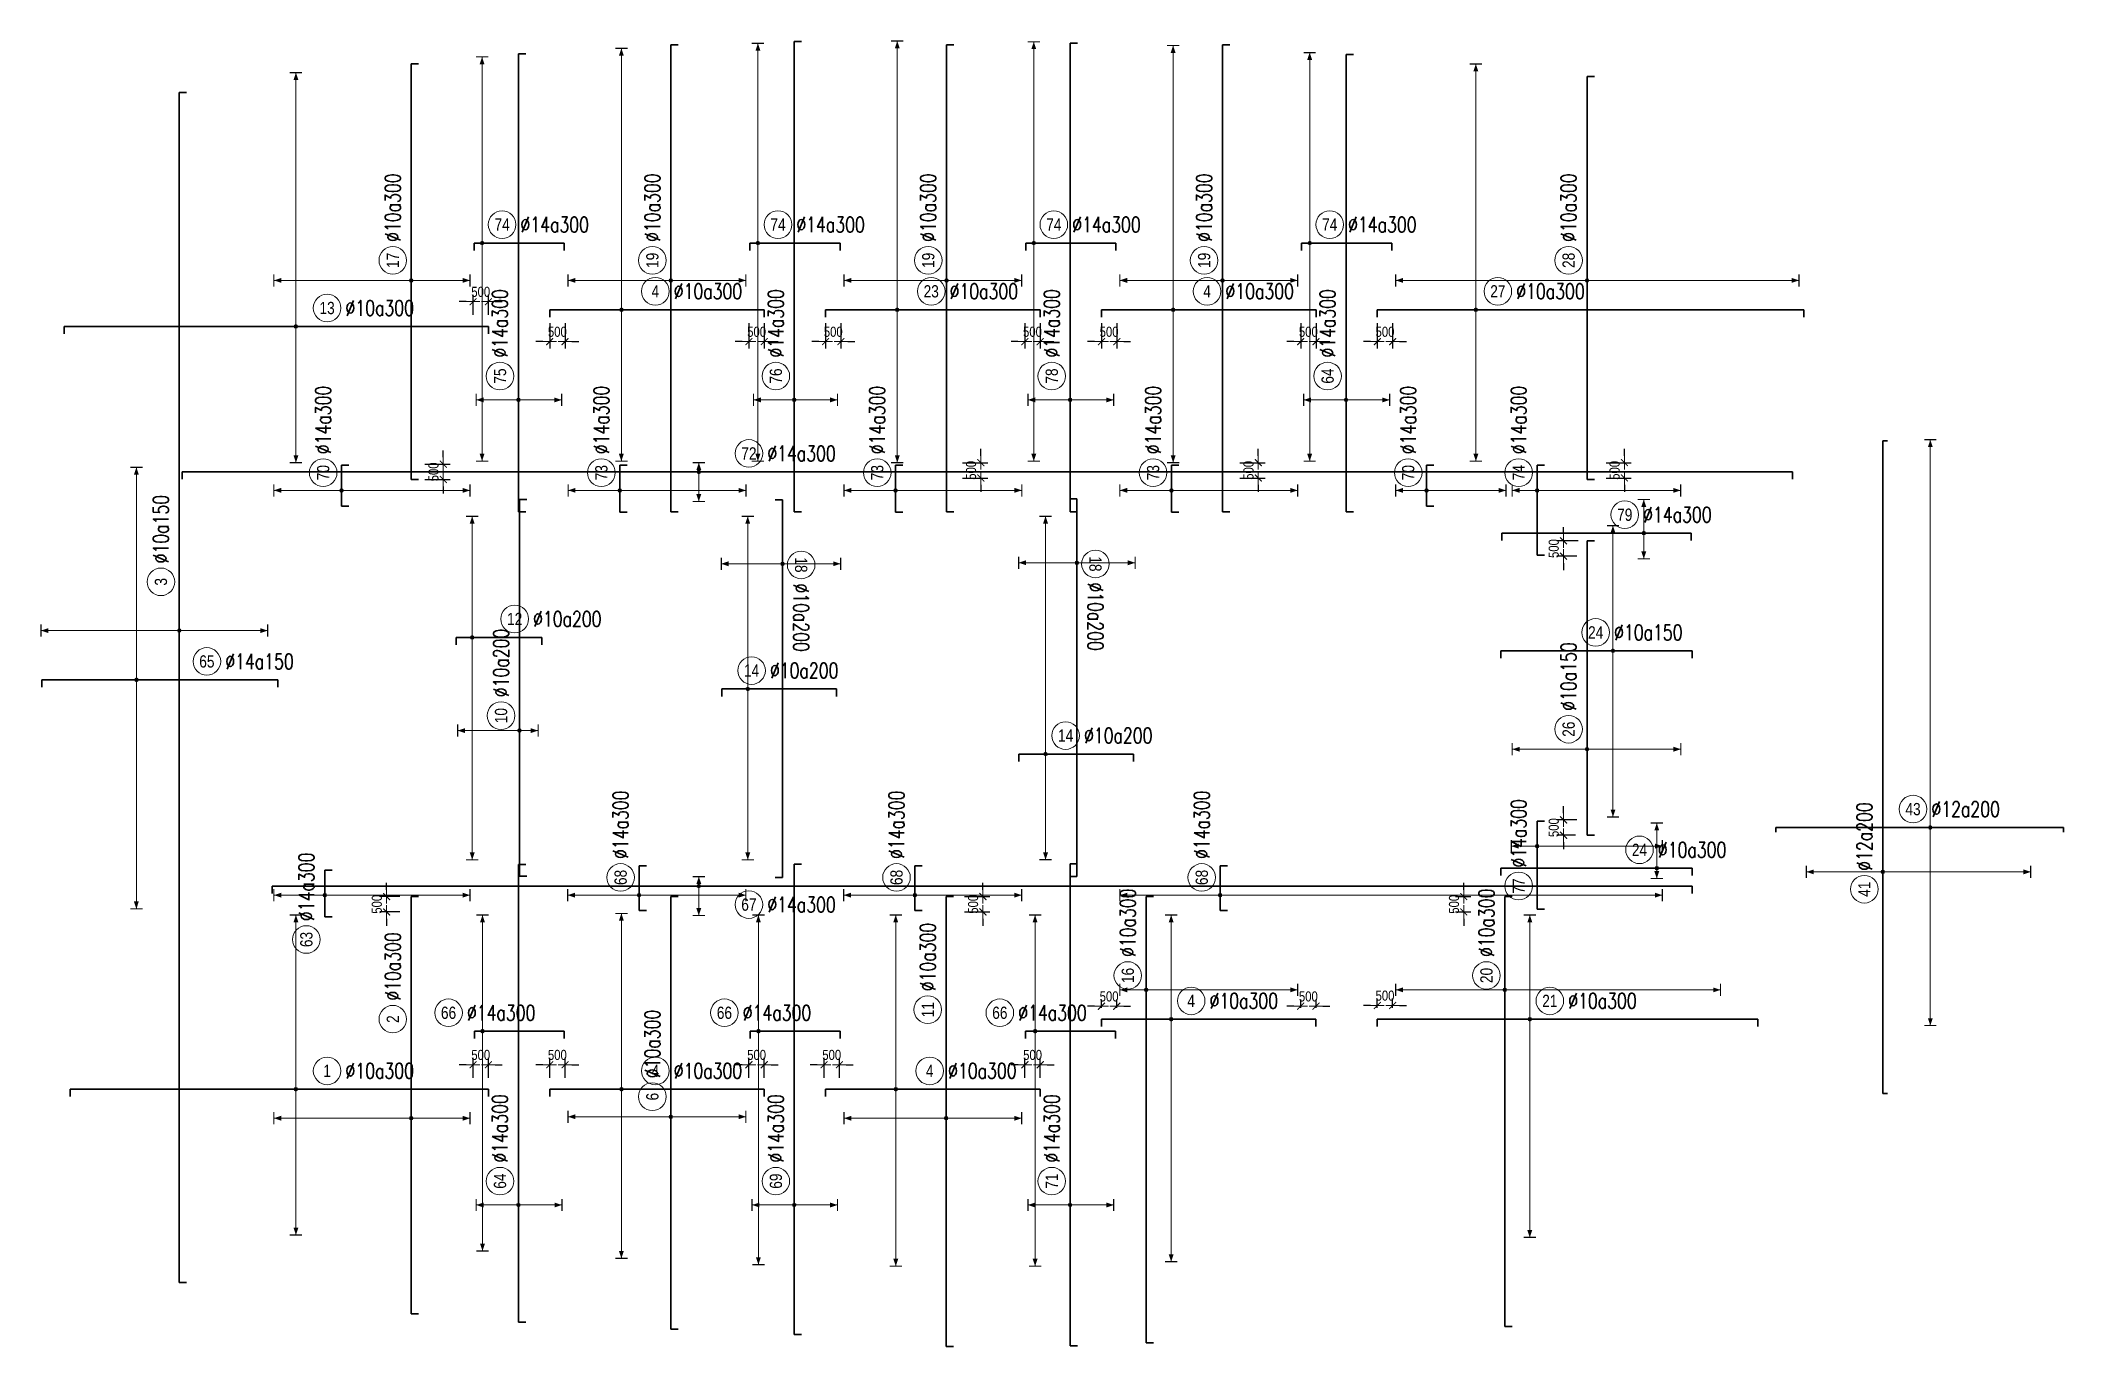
# Model space of a CAD drawing. Header units: millimetres. Extents: x -24156 to 1128921, y -12387 to 212709.
# Drawn here: x 30086 to 96087, y 36529 to 79117 of the extents above; entities that cross this region are included whole.
import ezdxf
from ezdxf.enums import TextEntityAlignment as Align

# ---------------------------------------------------------------- set-up
doc = ezdxf.new("R2010")
doc.units = ezdxf.units.MM
doc.header["$MEASUREMENT"] = 0
doc.header["$PDMODE"] = 3
for name, color, linetype, lineweight in [('NDC_S_DIM', 1, 'Continuous', 9), ('NDC_S_REBAR', 4, 'Continuous', 35), ('NDC_S_VN TEXT', 7, 'Continuous', 20)]:
    doc.layers.add(name, color=color, linetype=linetype, lineweight=lineweight)
doc.styles.add('ARIAL', font='arial.ttf', dxfattribs={"width": 0.8})
doc.styles.add('NDC_ROMANS', font='romans.shx', dxfattribs={"width": 0.8})
doc.dimstyles.new('NDC_dim_150', dxfattribs={"dimscale": 150, "dimtxt": 2.2, "dimasz": 1.5, "dimexe": 1.5, "dimexo": 2.5, "dimgap": 1, "dimtad": 1, "dimdec": 0, "dimzin": 0, "dimdsep": 46, "dimtxsty": 'ARIAL', "dimblk": 'DIMMARK', "dimcen": 0.09, "dimdle": 1.2, "dimclrd": 1, "dimclre": 1, "dimclrt": 3, "dimadec": 0, "dimazin": 0, "dimtfac": 1, "dimtdec": 0, "dimtix": 1, "dimtofl": 0, "dimtmove": 0, "dimatfit": 3, "dimfxl": 4, "dimfxlon": 1, "dimtolj": 1, "dimtzin": 0, "dimarcsym": 0})

msp = doc.modelspace()

# ---------------------------------------------------------------- blocks, each defined once
blk = doc.blocks.new('*U25')
h = blk.add_hatch(color=6)
edge = h.paths.add_edge_path()
edge.add_arc((0, 0), 0.3, 0, 360)
at = {"layer": 'NDC_S_DIM', "color": 8}
for q in [(0, 63.23), (0, -32.29)]:
    blk.add_line((0, 0), q, dxfattribs=at)
for points in [[(-1, 63.23, 0.2, 0.2, 0), (1, 63.23, 0, 0, 0)], [(-1, -32.29, 0.2, 0.2, 0), (1, -32.29, 0, 0, 0)]]:
    blk.add_lwpolyline(points, format="xyseb", dxfattribs=at)
at = {"layer": 'NDC_S_DIM'}
blk.add_circle((-2.82, 3), 2.25, dxfattribs=at)
at = {"layer": 'NDC_S_DIM', "color": 6}
blk.add_circle((0, 0), 0.3, dxfattribs=at)
at = {"layer": 'NDC_S_DIM', "color": 8}
for points in [[(-0.4, 62.03), (0, 63.23), (0.4, 62.03)], [(-0.4, -31.09), (0, -32.29), (0.4, -31.09)]]:
    blk.add_solid(points, dxfattribs=at)
at = {"layer": 'NDC_S_REBAR'}
for p, q in [((0, 0), (-25.21, 0)), ((-25.21, 0), (-25.21, -0.75)), ((0, 0), (21.73, 0)), ((21.73, 0), (21.73, -0.75)), ((-25.21, -0.75), (-25.21, -0.75)), ((21.73, -0.75), (21.73, -0.75))]:
    blk.add_line(p, q, dxfattribs=at)
at = {"layer": 'NDC_S_VN TEXT', "style": 'ARIAL', "width": 0.8}
blk.add_attdef('KHT', text='', height=2, dxfattribs=at).set_placement((-2.82, 3), align=Align.MIDDLE_CENTER)
at = {"layer": 'NDC_S_VN TEXT', "color": 3, "style": 'NDC_ROMANS', "width": 0.75}
blk.add_attdef('DKT', (0.18, 1.75), '', height=2.5, dxfattribs=at)
blk = doc.blocks.new('*U26')
h = blk.add_hatch(color=6)
edge = h.paths.add_edge_path()
edge.add_arc((0, 0), 0.3, 0, 360)
at = {"layer": 'NDC_S_DIM', "color": 8}
for q in [(0, 12.45), (0, -24.14)]:
    blk.add_line((0, 0), q, dxfattribs=at)
for points in [[(-1, 12.45, 0.2, 0.2, 0), (1, 12.45, 0, 0, 0)], [(-1, -24.14, 0.2, 0.2, 0), (1, -24.14, 0, 0, 0)]]:
    blk.add_lwpolyline(points, format="xyseb", dxfattribs=at)
at = {"layer": 'NDC_S_DIM'}
blk.add_circle((-2.82, 3), 2.25, dxfattribs=at)
at = {"layer": 'NDC_S_DIM', "color": 6}
blk.add_circle((0, 0), 0.3, dxfattribs=at)
at = {"layer": 'NDC_S_DIM', "color": 8}
for points in [[(-0.4, 11.25), (0, 12.45), (0.4, 11.25)], [(-0.4, -22.94), (0, -24.14), (0.4, -22.94)]]:
    blk.add_solid(points, dxfattribs=at)
at = {"layer": 'NDC_S_REBAR'}
for p, q in [((0, 0), (-36.14, 0)), ((-36.14, 0), (-36.14, -0.75)), ((0, 0), (70.27, 0)), ((70.27, 0), (70.27, -0.75)), ((-36.14, -0.75), (-36.14, -0.75)), ((70.27, -0.75), (70.27, -0.75))]:
    blk.add_line(p, q, dxfattribs=at)
at = {"layer": 'NDC_S_VN TEXT', "style": 'ARIAL', "width": 0.8}
blk.add_attdef('KHT', text='', height=2, dxfattribs=at).set_placement((-2.82, 3), align=Align.MIDDLE_CENTER)
at = {"layer": 'NDC_S_VN TEXT', "color": 3, "style": 'NDC_ROMANS', "width": 0.75}
blk.add_attdef('DKT', (0.18, 1.75), '', height=2.5, dxfattribs=at)
blk = doc.blocks.new('DIMMARK')
at = {"layer": 'NDC_S_DIM', "color": 1}
blk.add_line((-1.5, 0), (1, 0), dxfattribs=at)
at = {"layer": 'NDC_S_DIM', "color": 2, "const_width": 0.15}
blk.add_lwpolyline([(-0.5, -0.5), (0.5, 0.5)], dxfattribs=at)
blk = doc.blocks.new('*D395')
at = {"layer": 'Defpoints', "color": 0, "transparency": 16777216}
for p in [(44700, 70600), (44200, 69793), (44700, 69793)]:
    blk.add_point(p, dxfattribs=at)
at = {"layer": 'NDC_S_DIM', "color": 1, "lineweight": -2, "transparency": 16777216}
for p, q in [((44200, 70168), (44200, 70825)), ((44700, 70168), (44700, 70825)), ((43975, 70600), (43750, 70600)), ((44925, 70600), (45150, 70600))]:
    blk.add_line(p, q, dxfattribs=at)
at = {"layer": 'NDC_S_DIM', "color": 1, "lineweight": -2, "transparency": 16777216, "xscale": 225, "yscale": 225, "zscale": 225}
blk.add_blockref('DIMMARK', (44200, 70600), dxfattribs=at)
at = {"layer": 'NDC_S_DIM', "color": 1, "lineweight": -2, "transparency": 16777216, "xscale": 225, "yscale": 225, "zscale": 225, "rotation": 180}
blk.add_blockref('DIMMARK', (44700, 70600), dxfattribs=at)
at = {"layer": 'NDC_S_DIM', "color": 3, "transparency": 16777216, "insert": (44450, 70919), "char_height": 330, "attachment_point": 5, "style": 'ARIAL'}
blk.add_mtext('\\A1;500', dxfattribs=at)
blk = doc.blocks.new('*D396')
at = {"layer": 'Defpoints', "color": 0, "transparency": 16777216}
for p in [(46700, 70337), (47200, 70337), (47200, 69297)]:
    blk.add_point(p, dxfattribs=at)
at = {"layer": 'NDC_S_DIM', "color": 1, "lineweight": -2, "transparency": 16777216}
for p, q in [((46700, 69897), (46700, 69072)), ((47200, 69897), (47200, 69072)), ((46475, 69297), (46250, 69297)), ((47425, 69297), (47650, 69297))]:
    blk.add_line(p, q, dxfattribs=at)
at = {"layer": 'NDC_S_DIM', "color": 1, "lineweight": -2, "transparency": 16777216, "xscale": 225, "yscale": 225, "zscale": 225}
blk.add_blockref('DIMMARK', (46700, 69297), dxfattribs=at)
at = {"layer": 'NDC_S_DIM', "color": 1, "lineweight": -2, "transparency": 16777216, "xscale": 225, "yscale": 225, "zscale": 225, "rotation": 180}
blk.add_blockref('DIMMARK', (47200, 69297), dxfattribs=at)
at = {"layer": 'NDC_S_DIM', "color": 3, "transparency": 16777216, "insert": (46950, 69616), "char_height": 330, "attachment_point": 5, "style": 'ARIAL'}
blk.add_mtext('\\A1;500', dxfattribs=at)
blk = doc.blocks.new('*D397')
at = {"layer": 'Defpoints', "color": 0, "transparency": 16777216}
for p in [(53200, 70337), (53700, 70337), (53200, 69297)]:
    blk.add_point(p, dxfattribs=at)
at = {"layer": 'NDC_S_DIM', "color": 1, "lineweight": -2, "transparency": 16777216}
for p, q in [((53200, 69897), (53200, 69072)), ((53700, 69897), (53700, 69072)), ((52975, 69297), (52750, 69297)), ((53925, 69297), (54150, 69297))]:
    blk.add_line(p, q, dxfattribs=at)
at = {"layer": 'NDC_S_DIM', "color": 1, "lineweight": -2, "transparency": 16777216, "xscale": 225, "yscale": 225, "zscale": 225}
blk.add_blockref('DIMMARK', (53200, 69297), dxfattribs=at)
at = {"layer": 'NDC_S_DIM', "color": 1, "lineweight": -2, "transparency": 16777216, "xscale": 225, "yscale": 225, "zscale": 225, "rotation": 180}
blk.add_blockref('DIMMARK', (53700, 69297), dxfattribs=at)
at = {"layer": 'NDC_S_DIM', "color": 3, "transparency": 16777216, "insert": (53450, 69616), "char_height": 330, "attachment_point": 5, "style": 'ARIAL'}
blk.add_mtext('\\A1;500', dxfattribs=at)
blk = doc.blocks.new('*D398')
at = {"layer": 'Defpoints', "color": 0, "transparency": 16777216}
for p in [(55700, 70337), (56200, 70337), (56200, 69297)]:
    blk.add_point(p, dxfattribs=at)
at = {"layer": 'NDC_S_DIM', "color": 1, "lineweight": -2, "transparency": 16777216}
for p, q in [((55700, 69897), (55700, 69072)), ((56200, 69897), (56200, 69072)), ((55475, 69297), (55250, 69297)), ((56425, 69297), (56650, 69297))]:
    blk.add_line(p, q, dxfattribs=at)
at = {"layer": 'NDC_S_DIM', "color": 1, "lineweight": -2, "transparency": 16777216, "xscale": 225, "yscale": 225, "zscale": 225}
blk.add_blockref('DIMMARK', (55700, 69297), dxfattribs=at)
at = {"layer": 'NDC_S_DIM', "color": 1, "lineweight": -2, "transparency": 16777216, "xscale": 225, "yscale": 225, "zscale": 225, "rotation": 180}
blk.add_blockref('DIMMARK', (56200, 69297), dxfattribs=at)
at = {"layer": 'NDC_S_DIM', "color": 3, "transparency": 16777216, "insert": (55950, 69616), "char_height": 330, "attachment_point": 5, "style": 'ARIAL'}
blk.add_mtext('\\A1;500', dxfattribs=at)
blk = doc.blocks.new('*D399')
at = {"layer": 'Defpoints', "color": 0, "transparency": 16777216}
for p in [(62200, 70337), (62700, 70337), (62700, 69297)]:
    blk.add_point(p, dxfattribs=at)
at = {"layer": 'NDC_S_DIM', "color": 1, "lineweight": -2, "transparency": 16777216}
for p, q in [((62200, 69897), (62200, 69072)), ((62700, 69897), (62700, 69072)), ((61975, 69297), (61750, 69297)), ((62925, 69297), (63150, 69297))]:
    blk.add_line(p, q, dxfattribs=at)
at = {"layer": 'NDC_S_DIM', "color": 1, "lineweight": -2, "transparency": 16777216, "xscale": 225, "yscale": 225, "zscale": 225}
blk.add_blockref('DIMMARK', (62200, 69297), dxfattribs=at)
at = {"layer": 'NDC_S_DIM', "color": 1, "lineweight": -2, "transparency": 16777216, "xscale": 225, "yscale": 225, "zscale": 225, "rotation": 180}
blk.add_blockref('DIMMARK', (62700, 69297), dxfattribs=at)
at = {"layer": 'NDC_S_DIM', "color": 3, "transparency": 16777216, "insert": (62450, 69616), "char_height": 330, "attachment_point": 5, "style": 'ARIAL'}
blk.add_mtext('\\A1;500', dxfattribs=at)
blk = doc.blocks.new('*D400')
at = {"layer": 'Defpoints', "color": 0, "transparency": 16777216}
for p in [(64700, 70337), (65200, 70337), (64700, 69297)]:
    blk.add_point(p, dxfattribs=at)
at = {"layer": 'NDC_S_DIM', "color": 1, "lineweight": -2, "transparency": 16777216}
for p, q in [((64700, 69897), (64700, 69072)), ((65200, 69897), (65200, 69072)), ((64475, 69297), (64250, 69297)), ((65425, 69297), (65650, 69297))]:
    blk.add_line(p, q, dxfattribs=at)
at = {"layer": 'NDC_S_DIM', "color": 1, "lineweight": -2, "transparency": 16777216, "xscale": 225, "yscale": 225, "zscale": 225}
blk.add_blockref('DIMMARK', (64700, 69297), dxfattribs=at)
at = {"layer": 'NDC_S_DIM', "color": 1, "lineweight": -2, "transparency": 16777216, "xscale": 225, "yscale": 225, "zscale": 225, "rotation": 180}
blk.add_blockref('DIMMARK', (65200, 69297), dxfattribs=at)
at = {"layer": 'NDC_S_DIM', "color": 3, "transparency": 16777216, "insert": (64950, 69616), "char_height": 330, "attachment_point": 5, "style": 'ARIAL'}
blk.add_mtext('\\A1;500', dxfattribs=at)
blk = doc.blocks.new('*D401')
at = {"layer": 'Defpoints', "color": 0, "transparency": 16777216}
for p in [(71200, 70337), (71700, 70337), (71200, 69297)]:
    blk.add_point(p, dxfattribs=at)
at = {"layer": 'NDC_S_DIM', "color": 1, "lineweight": -2, "transparency": 16777216}
for p, q in [((71200, 69897), (71200, 69072)), ((71700, 69897), (71700, 69072)), ((70975, 69297), (70750, 69297)), ((71925, 69297), (72150, 69297))]:
    blk.add_line(p, q, dxfattribs=at)
at = {"layer": 'NDC_S_DIM', "color": 1, "lineweight": -2, "transparency": 16777216, "xscale": 225, "yscale": 225, "zscale": 225}
blk.add_blockref('DIMMARK', (71200, 69297), dxfattribs=at)
at = {"layer": 'NDC_S_DIM', "color": 1, "lineweight": -2, "transparency": 16777216, "xscale": 225, "yscale": 225, "zscale": 225, "rotation": 180}
blk.add_blockref('DIMMARK', (71700, 69297), dxfattribs=at)
at = {"layer": 'NDC_S_DIM', "color": 3, "transparency": 16777216, "insert": (71450, 69616), "char_height": 330, "attachment_point": 5, "style": 'ARIAL'}
blk.add_mtext('\\A1;500', dxfattribs=at)
blk = doc.blocks.new('*D402')
at = {"layer": 'Defpoints', "color": 0, "transparency": 16777216}
for p in [(73700, 70337), (74200, 70337), (74200, 69297)]:
    blk.add_point(p, dxfattribs=at)
at = {"layer": 'NDC_S_DIM', "color": 1, "lineweight": -2, "transparency": 16777216}
for p, q in [((73700, 69897), (73700, 69072)), ((74200, 69897), (74200, 69072)), ((73475, 69297), (73250, 69297)), ((74425, 69297), (74650, 69297))]:
    blk.add_line(p, q, dxfattribs=at)
at = {"layer": 'NDC_S_DIM', "color": 1, "lineweight": -2, "transparency": 16777216, "xscale": 225, "yscale": 225, "zscale": 225}
blk.add_blockref('DIMMARK', (73700, 69297), dxfattribs=at)
at = {"layer": 'NDC_S_DIM', "color": 1, "lineweight": -2, "transparency": 16777216, "xscale": 225, "yscale": 225, "zscale": 225, "rotation": 180}
blk.add_blockref('DIMMARK', (74200, 69297), dxfattribs=at)
at = {"layer": 'NDC_S_DIM', "color": 3, "transparency": 16777216, "insert": (73950, 69616), "char_height": 330, "attachment_point": 5, "style": 'ARIAL'}
blk.add_mtext('\\A1;500', dxfattribs=at)
blk = doc.blocks.new('*D403')
at = {"layer": 'Defpoints', "color": 0, "transparency": 16777216}
for p in [(80541, 65350), (80541, 64850), (81761, 64850)]:
    blk.add_point(p, dxfattribs=at)
at = {"layer": 'NDC_S_DIM', "color": 1, "lineweight": -2, "transparency": 16777216}
for p, q in [((81161, 65350), (81986, 65350)), ((81761, 65575), (81761, 65800)), ((81161, 64850), (81986, 64850)), ((81761, 64625), (81761, 64400))]:
    blk.add_line(p, q, dxfattribs=at)
at = {"layer": 'NDC_S_DIM', "color": 1, "lineweight": -2, "transparency": 16777216, "xscale": 225, "yscale": 225, "zscale": 225}
for p, rotation in [((81761, 65350), 270), ((81761, 64850), 90)]:
    blk.add_blockref('DIMMARK', p, dxfattribs=dict(at, rotation=rotation))
at = {"layer": 'NDC_S_DIM', "color": 3, "transparency": 16777216, "insert": (81442, 65100), "char_height": 330, "attachment_point": 5, "rotation": 90, "style": 'ARIAL'}
blk.add_mtext('\\A1;500', dxfattribs=at)
blk = doc.blocks.new('*D404')
at = {"layer": 'Defpoints', "color": 0, "transparency": 16777216}
for p in [(80626, 62800), (79776, 62300), (80583, 62300)]:
    blk.add_point(p, dxfattribs=at)
at = {"layer": 'NDC_S_DIM', "color": 1, "lineweight": -2, "transparency": 16777216}
for p, q in [((80251, 62800), (79551, 62800)), ((79776, 63025), (79776, 63250)), ((80208, 62300), (79551, 62300)), ((79776, 62075), (79776, 61850))]:
    blk.add_line(p, q, dxfattribs=at)
at = {"layer": 'NDC_S_DIM', "color": 1, "lineweight": -2, "transparency": 16777216, "xscale": 225, "yscale": 225, "zscale": 225}
for p, rotation in [((79776, 62800), 270), ((79776, 62300), 90)]:
    blk.add_blockref('DIMMARK', p, dxfattribs=dict(at, rotation=rotation))
at = {"layer": 'NDC_S_DIM', "color": 3, "transparency": 16777216, "insert": (79457, 62550), "char_height": 330, "attachment_point": 5, "rotation": 90, "style": 'ARIAL'}
blk.add_mtext('\\A1;500', dxfattribs=at)
blk = doc.blocks.new('*D405')
at = {"layer": 'Defpoints', "color": 0, "transparency": 16777216}
for p in [(79776, 53700), (80579, 53700), (80541, 53200)]:
    blk.add_point(p, dxfattribs=at)
at = {"layer": 'NDC_S_DIM', "color": 1, "lineweight": -2, "transparency": 16777216}
for p, q in [((79776, 53925), (79776, 54150)), ((80204, 53700), (79551, 53700)), ((80166, 53200), (79551, 53200)), ((79776, 52975), (79776, 52750))]:
    blk.add_line(p, q, dxfattribs=at)
at = {"layer": 'NDC_S_DIM', "color": 1, "lineweight": -2, "transparency": 16777216, "xscale": 225, "yscale": 225, "zscale": 225}
for p, rotation in [((79776, 53700), 270), ((79776, 53200), 90)]:
    blk.add_blockref('DIMMARK', p, dxfattribs=dict(at, rotation=rotation))
at = {"layer": 'NDC_S_DIM', "color": 3, "transparency": 16777216, "insert": (79457, 53450), "char_height": 330, "attachment_point": 5, "rotation": 90, "style": 'ARIAL'}
blk.add_mtext('\\A1;500', dxfattribs=at)
blk = doc.blocks.new('*D406')
at = {"layer": 'Defpoints', "color": 0, "transparency": 16777216}
for p in [(62203, 45718), (62203, 44917), (62703, 44916)]:
    blk.add_point(p, dxfattribs=at)
at = {"layer": 'NDC_S_DIM', "color": 1, "lineweight": -2, "transparency": 16777216}
for p, q in [((61978, 45718), (61753, 45718)), ((62203, 45292), (62203, 45943)), ((62703, 45291), (62703, 45943)), ((62928, 45718), (63153, 45718))]:
    blk.add_line(p, q, dxfattribs=at)
at = {"layer": 'NDC_S_DIM', "color": 1, "lineweight": -2, "transparency": 16777216, "xscale": 225, "yscale": 225, "zscale": 225}
blk.add_blockref('DIMMARK', (62203, 45718), dxfattribs=at)
at = {"layer": 'NDC_S_DIM', "color": 1, "lineweight": -2, "transparency": 16777216, "xscale": 225, "yscale": 225, "zscale": 225, "rotation": 180}
blk.add_blockref('DIMMARK', (62703, 45718), dxfattribs=at)
at = {"layer": 'NDC_S_DIM', "color": 3, "transparency": 16777216, "insert": (62453, 46036), "char_height": 330, "attachment_point": 5, "style": 'ARIAL'}
blk.add_mtext('\\A1;500', dxfattribs=at)
blk = doc.blocks.new('*D407')
at = {"layer": 'Defpoints', "color": 0, "transparency": 16777216}
for p in [(56151, 45718), (55651, 44917), (56151, 44917)]:
    blk.add_point(p, dxfattribs=at)
at = {"layer": 'NDC_S_DIM', "color": 1, "lineweight": -2, "transparency": 16777216}
for p, q in [((55426, 45718), (55201, 45718)), ((55651, 45292), (55651, 45943)), ((56151, 45292), (56151, 45943)), ((56376, 45718), (56601, 45718))]:
    blk.add_line(p, q, dxfattribs=at)
at = {"layer": 'NDC_S_DIM', "color": 1, "lineweight": -2, "transparency": 16777216, "xscale": 225, "yscale": 225, "zscale": 225}
blk.add_blockref('DIMMARK', (55651, 45718), dxfattribs=at)
at = {"layer": 'NDC_S_DIM', "color": 1, "lineweight": -2, "transparency": 16777216, "xscale": 225, "yscale": 225, "zscale": 225, "rotation": 180}
blk.add_blockref('DIMMARK', (56151, 45718), dxfattribs=at)
at = {"layer": 'NDC_S_DIM', "color": 3, "transparency": 16777216, "insert": (55901, 46036), "char_height": 330, "attachment_point": 5, "style": 'ARIAL'}
blk.add_mtext('\\A1;500', dxfattribs=at)
blk = doc.blocks.new('*D408')
at = {"layer": 'Defpoints', "color": 0, "transparency": 16777216}
for p in [(53200, 45718), (53200, 44917), (53700, 44917)]:
    blk.add_point(p, dxfattribs=at)
at = {"layer": 'NDC_S_DIM', "color": 1, "lineweight": -2, "transparency": 16777216}
for p, q in [((52975, 45718), (52750, 45718)), ((53200, 45292), (53200, 45943)), ((53700, 45292), (53700, 45943)), ((53925, 45718), (54150, 45718))]:
    blk.add_line(p, q, dxfattribs=at)
at = {"layer": 'NDC_S_DIM', "color": 1, "lineweight": -2, "transparency": 16777216, "xscale": 225, "yscale": 225, "zscale": 225}
blk.add_blockref('DIMMARK', (53200, 45718), dxfattribs=at)
at = {"layer": 'NDC_S_DIM', "color": 1, "lineweight": -2, "transparency": 16777216, "xscale": 225, "yscale": 225, "zscale": 225, "rotation": 180}
blk.add_blockref('DIMMARK', (53700, 45718), dxfattribs=at)
at = {"layer": 'NDC_S_DIM', "color": 3, "transparency": 16777216, "insert": (53450, 46036), "char_height": 330, "attachment_point": 5, "style": 'ARIAL'}
blk.add_mtext('\\A1;500', dxfattribs=at)
blk = doc.blocks.new('*D409')
at = {"layer": 'Defpoints', "color": 0, "transparency": 16777216}
for p in [(47200, 45718), (46700, 44917), (47200, 44917)]:
    blk.add_point(p, dxfattribs=at)
at = {"layer": 'NDC_S_DIM', "color": 1, "lineweight": -2, "transparency": 16777216}
for p, q in [((46475, 45718), (46250, 45718)), ((46700, 45292), (46700, 45943)), ((47200, 45292), (47200, 45943)), ((47425, 45718), (47650, 45718))]:
    blk.add_line(p, q, dxfattribs=at)
at = {"layer": 'NDC_S_DIM', "color": 1, "lineweight": -2, "transparency": 16777216, "xscale": 225, "yscale": 225, "zscale": 225}
blk.add_blockref('DIMMARK', (46700, 45718), dxfattribs=at)
at = {"layer": 'NDC_S_DIM', "color": 1, "lineweight": -2, "transparency": 16777216, "xscale": 225, "yscale": 225, "zscale": 225, "rotation": 180}
blk.add_blockref('DIMMARK', (47200, 45718), dxfattribs=at)
at = {"layer": 'NDC_S_DIM', "color": 3, "transparency": 16777216, "insert": (46950, 46036), "char_height": 330, "attachment_point": 5, "style": 'ARIAL'}
blk.add_mtext('\\A1;500', dxfattribs=at)
blk = doc.blocks.new('*D410')
at = {"layer": 'Defpoints', "color": 0, "transparency": 16777216}
for p in [(44200, 45718), (44200, 44917), (44700, 44917)]:
    blk.add_point(p, dxfattribs=at)
at = {"layer": 'NDC_S_DIM', "color": 1, "lineweight": -2, "transparency": 16777216}
for p, q in [((43975, 45718), (43750, 45718)), ((44200, 45292), (44200, 45943)), ((44700, 45292), (44700, 45943)), ((44925, 45718), (45150, 45718))]:
    blk.add_line(p, q, dxfattribs=at)
at = {"layer": 'NDC_S_DIM', "color": 1, "lineweight": -2, "transparency": 16777216, "xscale": 225, "yscale": 225, "zscale": 225}
blk.add_blockref('DIMMARK', (44200, 45718), dxfattribs=at)
at = {"layer": 'NDC_S_DIM', "color": 1, "lineweight": -2, "transparency": 16777216, "xscale": 225, "yscale": 225, "zscale": 225, "rotation": 180}
blk.add_blockref('DIMMARK', (44700, 45718), dxfattribs=at)
at = {"layer": 'NDC_S_DIM', "color": 3, "transparency": 16777216, "insert": (44450, 46036), "char_height": 330, "attachment_point": 5, "style": 'ARIAL'}
blk.add_mtext('\\A1;500', dxfattribs=at)
blk = doc.blocks.new('*D411')
at = {"layer": 'Defpoints', "color": 0, "transparency": 16777216}
for p in [(42181, 65300), (42181, 64800), (43228, 65300)]:
    blk.add_point(p, dxfattribs=at)
at = {"layer": 'NDC_S_DIM', "color": 1, "lineweight": -2, "transparency": 16777216}
for p, q in [((43228, 65525), (43228, 65750)), ((42628, 65300), (43453, 65300)), ((42628, 64800), (43453, 64800)), ((43228, 64575), (43228, 64350))]:
    blk.add_line(p, q, dxfattribs=at)
at = {"layer": 'NDC_S_DIM', "color": 1, "lineweight": -2, "transparency": 16777216, "xscale": 225, "yscale": 225, "zscale": 225}
for p, rotation in [((43228, 65300), 270), ((43228, 64800), 90)]:
    blk.add_blockref('DIMMARK', p, dxfattribs=dict(at, rotation=rotation))
at = {"layer": 'NDC_S_DIM', "color": 3, "transparency": 16777216, "insert": (42909, 65050), "char_height": 330, "attachment_point": 5, "rotation": 90, "style": 'ARIAL'}
blk.add_mtext('\\A1;500', dxfattribs=at)
blk = doc.blocks.new('*D412')
at = {"layer": 'Defpoints', "color": 0, "transparency": 16777216}
for p in [(59634, 65350), (60766, 65350), (59634, 64850)]:
    blk.add_point(p, dxfattribs=at)
at = {"layer": 'NDC_S_DIM', "color": 1, "lineweight": -2, "transparency": 16777216}
for p, q in [((60166, 65350), (60991, 65350)), ((60766, 65575), (60766, 65800)), ((60166, 64850), (60991, 64850)), ((60766, 64625), (60766, 64400))]:
    blk.add_line(p, q, dxfattribs=at)
at = {"layer": 'NDC_S_DIM', "color": 1, "lineweight": -2, "transparency": 16777216, "xscale": 225, "yscale": 225, "zscale": 225}
for p, rotation in [((60766, 65350), 270), ((60766, 64850), 90)]:
    blk.add_blockref('DIMMARK', p, dxfattribs=dict(at, rotation=rotation))
at = {"layer": 'NDC_S_DIM', "color": 3, "transparency": 16777216, "insert": (60447, 65100), "char_height": 330, "attachment_point": 5, "rotation": 90, "style": 'ARIAL'}
blk.add_mtext('\\A1;500', dxfattribs=at)
blk = doc.blocks.new('*D413')
at = {"layer": 'Defpoints', "color": 0, "transparency": 16777216}
for p in [(68626, 65350), (69817, 65350), (68626, 64850)]:
    blk.add_point(p, dxfattribs=at)
at = {"layer": 'NDC_S_DIM', "color": 1, "lineweight": -2, "transparency": 16777216}
for p, q in [((69217, 65350), (70042, 65350)), ((69817, 65575), (69817, 65800)), ((69217, 64850), (70042, 64850)), ((69817, 64625), (69817, 64400))]:
    blk.add_line(p, q, dxfattribs=at)
at = {"layer": 'NDC_S_DIM', "color": 1, "lineweight": -2, "transparency": 16777216, "xscale": 225, "yscale": 225, "zscale": 225}
for p, rotation in [((69817, 65350), 270), ((69817, 64850), 90)]:
    blk.add_blockref('DIMMARK', p, dxfattribs=dict(at, rotation=rotation))
at = {"layer": 'NDC_S_DIM', "color": 3, "transparency": 16777216, "insert": (69498, 65100), "char_height": 330, "attachment_point": 5, "rotation": 90, "style": 'ARIAL'}
blk.add_mtext('\\A1;500', dxfattribs=at)
blk = doc.blocks.new('*D414')
at = {"layer": 'Defpoints', "color": 0, "transparency": 16777216}
for p in [(59634, 51200), (59634, 50700), (60833, 50700)]:
    blk.add_point(p, dxfattribs=at)
at = {"layer": 'NDC_S_DIM', "color": 1, "lineweight": -2, "transparency": 16777216}
for p, q in [((60833, 51425), (60833, 51650)), ((60233, 51200), (61058, 51200)), ((60233, 50700), (61058, 50700)), ((60833, 50475), (60833, 50250))]:
    blk.add_line(p, q, dxfattribs=at)
at = {"layer": 'NDC_S_DIM', "color": 1, "lineweight": -2, "transparency": 16777216, "xscale": 225, "yscale": 225, "zscale": 225}
for p, rotation in [((60833, 51200), 270), ((60833, 50700), 90)]:
    blk.add_blockref('DIMMARK', p, dxfattribs=dict(at, rotation=rotation))
at = {"layer": 'NDC_S_DIM', "color": 3, "transparency": 16777216, "insert": (60514, 50950), "char_height": 330, "attachment_point": 5, "rotation": 90, "style": 'ARIAL'}
blk.add_mtext('\\A1;500', dxfattribs=at)
blk = doc.blocks.new('*D415')
at = {"layer": 'Defpoints', "color": 0, "transparency": 16777216}
for p in [(42181, 51200), (41380, 50700), (42181, 50700)]:
    blk.add_point(p, dxfattribs=at)
at = {"layer": 'NDC_S_DIM', "color": 1, "lineweight": -2, "transparency": 16777216}
for p, q in [((41380, 51425), (41380, 51650)), ((41806, 51200), (41155, 51200)), ((41806, 50700), (41155, 50700)), ((41380, 50475), (41380, 50250))]:
    blk.add_line(p, q, dxfattribs=at)
at = {"layer": 'NDC_S_DIM', "color": 1, "lineweight": -2, "transparency": 16777216, "xscale": 225, "yscale": 225, "zscale": 225}
for p, rotation in [((41380, 51200), 270), ((41380, 50700), 90)]:
    blk.add_blockref('DIMMARK', p, dxfattribs=dict(at, rotation=rotation))
at = {"layer": 'NDC_S_DIM', "color": 3, "transparency": 16777216, "insert": (41061, 50950), "char_height": 330, "attachment_point": 5, "rotation": 90, "style": 'ARIAL'}
blk.add_mtext('\\A1;500', dxfattribs=at)
blk = doc.blocks.new('*U387')
h = blk.add_hatch(color=6)
edge = h.paths.add_edge_path()
edge.add_arc((27.07, 0), 0.3, 0, 360)
at = {"layer": 'NDC_S_DIM', "color": 8}
for q in [(27.07, 1.49), (27.07, -4.84)]:
    blk.add_line((27.07, 0), q, dxfattribs=at)
for points in [[(26.07, 1.49, 0.2, 0.2, 0), (28.07, 1.49, 0, 0, 0)], [(26.07, -4.84, 0.2, 0.2, 0), (28.07, -4.84, 0, 0, 0)]]:
    blk.add_lwpolyline(points, format="xyseb", dxfattribs=at)
at = {"layer": 'NDC_S_DIM'}
blk.add_circle((35.24, 3), 2.25, dxfattribs=at)
at = {"layer": 'NDC_S_DIM', "color": 6}
blk.add_circle((27.07, 0), 0.3, dxfattribs=at)
at = {"layer": 'NDC_S_DIM', "color": 8}
for points in [[(26.67, 0.29), (27.07, 1.49), (27.47, 0.29)], [(26.67, -3.64), (27.07, -4.84), (27.47, -3.64)]]:
    blk.add_solid(points, dxfattribs=at)
at = {"layer": 'NDC_S_REBAR'}
for p, q in [((0, 0), (-57.23, 0)), ((-57.23, 0), (-57.23, -1.2)), ((0, 0), (205.46, 0)), ((205.46, 0), (205.46, -1.2)), ((-57.23, -1.2), (-57.23, -1.2)), ((205.46, -1.2), (205.46, -1.2))]:
    blk.add_line(p, q, dxfattribs=at)
at = {"layer": 'NDC_S_VN TEXT', "style": 'ARIAL', "width": 0.8}
blk.add_attdef('KHT', text='', height=2, dxfattribs=at).set_placement((35.24, 3), align=Align.MIDDLE_CENTER)
at = {"layer": 'NDC_S_VN TEXT', "color": 3, "style": 'NDC_ROMANS', "width": 0.75}
blk.add_attdef('DKT', (38.24, 1.75), '', height=2.5, dxfattribs=at)
blk = doc.blocks.new('*U393')
h = blk.add_hatch(color=6)
edge = h.paths.add_edge_path()
edge.add_arc((-7.93, 0), 0.3, 0, 360)
at = {"layer": 'NDC_S_DIM', "color": 8}
for q in [(-7.93, 42.61), (-7.93, -24.69)]:
    blk.add_line((-7.93, 0), q, dxfattribs=at)
for points in [[(-8.93, 42.61, 0.2, 0.2, 0), (-6.93, 42.61, 0, 0, 0)], [(-8.93, -24.69, 0.2, 0.2, 0), (-6.93, -24.69, 0, 0, 0)]]:
    blk.add_lwpolyline(points, format="xyseb", dxfattribs=at)
at = {"layer": 'NDC_S_DIM'}
blk.add_circle((-2.39, 3), 2.25, dxfattribs=at)
at = {"layer": 'NDC_S_DIM', "color": 6}
blk.add_circle((-7.93, 0), 0.3, dxfattribs=at)
at = {"layer": 'NDC_S_DIM', "color": 8}
for points in [[(-8.33, 41.41), (-7.93, 42.61), (-7.53, 41.41)], [(-8.33, -23.49), (-7.93, -24.69), (-7.53, -23.49)]]:
    blk.add_solid(points, dxfattribs=at)
at = {"layer": 'NDC_S_REBAR'}
for p, q in [((0, 0), (-19.62, 0)), ((-19.62, 0), (-19.62, -1.2)), ((0, 0), (15.38, 0)), ((15.38, 0), (15.38, -1.2)), ((-19.62, -1.2), (-19.62, -1.2)), ((15.38, -1.2), (15.38, -1.2))]:
    blk.add_line(p, q, dxfattribs=at)
at = {"layer": 'NDC_S_VN TEXT', "style": 'ARIAL', "width": 0.8}
blk.add_attdef('KHT', text='', height=2, dxfattribs=at).set_placement((-2.39, 3), align=Align.MIDDLE_CENTER)
at = {"layer": 'NDC_S_VN TEXT', "color": 3, "style": 'NDC_ROMANS', "width": 0.75}
blk.add_attdef('DKT', (0.61, 1.75), '', height=2.5, dxfattribs=at)
blk = doc.blocks.new('*U394')
h = blk.add_hatch(color=6)
edge = h.paths.add_edge_path()
edge.add_arc((-7.93, 0), 0.3, 0, 360)
at = {"layer": 'NDC_S_DIM', "color": 8}
for q in [(-7.93, 43.8), (-7.93, -24.94)]:
    blk.add_line((-7.93, 0), q, dxfattribs=at)
for points in [[(-8.93, 43.8, 0.2, 0.2, 0), (-6.93, 43.8, 0, 0, 0)], [(-8.93, -24.94, 0.2, 0.2, 0), (-6.93, -24.94, 0, 0, 0)]]:
    blk.add_lwpolyline(points, format="xyseb", dxfattribs=at)
at = {"layer": 'NDC_S_DIM'}
blk.add_circle((-2.39, 3), 2.25, dxfattribs=at)
at = {"layer": 'NDC_S_DIM', "color": 6}
blk.add_circle((-7.93, 0), 0.3, dxfattribs=at)
at = {"layer": 'NDC_S_DIM', "color": 8}
for points in [[(-8.33, 42.6), (-7.93, 43.8), (-7.53, 42.6)], [(-8.33, -23.74), (-7.93, -24.94), (-7.53, -23.74)]]:
    blk.add_solid(points, dxfattribs=at)
at = {"layer": 'NDC_S_REBAR'}
for p, q in [((0, 0), (-19.65, 0)), ((-19.65, 0), (-19.65, -1.2)), ((0, 0), (15.38, 0)), ((15.38, 0), (15.38, -1.2)), ((-19.65, -1.2), (-19.65, -1.2)), ((15.38, -1.2), (15.38, -1.2))]:
    blk.add_line(p, q, dxfattribs=at)
at = {"layer": 'NDC_S_VN TEXT', "style": 'ARIAL', "width": 0.8}
blk.add_attdef('KHT', text='', height=2, dxfattribs=at).set_placement((-2.39, 3), align=Align.MIDDLE_CENTER)
at = {"layer": 'NDC_S_VN TEXT', "color": 3, "style": 'NDC_ROMANS', "width": 0.75}
blk.add_attdef('DKT', (0.61, 1.75), '', height=2.5, dxfattribs=at)
blk = doc.blocks.new('*U383')
h = blk.add_hatch(color=6)
edge = h.paths.add_edge_path()
edge.add_arc((-7.93, 0), 0.3, 0, 360)
at = {"layer": 'NDC_S_DIM', "color": 8}
for q in [(-7.93, 43.08), (-7.93, -24.94)]:
    blk.add_line((-7.93, 0), q, dxfattribs=at)
for points in [[(-8.93, 43.08, 0.2, 0.2, 0), (-6.93, 43.08, 0, 0, 0)], [(-8.93, -24.94, 0.2, 0.2, 0), (-6.93, -24.94, 0, 0, 0)]]:
    blk.add_lwpolyline(points, format="xyseb", dxfattribs=at)
at = {"layer": 'NDC_S_DIM'}
blk.add_circle((-2.39, 3), 2.25, dxfattribs=at)
at = {"layer": 'NDC_S_DIM', "color": 6}
blk.add_circle((-7.93, 0), 0.3, dxfattribs=at)
at = {"layer": 'NDC_S_DIM', "color": 8}
for points in [[(-8.33, 41.88), (-7.93, 43.08), (-7.53, 41.88)], [(-8.33, -23.74), (-7.93, -24.94), (-7.53, -23.74)]]:
    blk.add_solid(points, dxfattribs=at)
at = {"layer": 'NDC_S_REBAR'}
for p, q in [((0, 0), (-19.62, 0)), ((-19.62, 0), (-19.62, -1.2)), ((0, 0), (15.38, 0)), ((15.38, 0), (15.38, -1.2)), ((-19.62, -1.2), (-19.62, -1.2)), ((15.38, -1.2), (15.38, -1.2))]:
    blk.add_line(p, q, dxfattribs=at)
at = {"layer": 'NDC_S_VN TEXT', "style": 'ARIAL', "width": 0.8}
blk.add_attdef('KHT', text='', height=2, dxfattribs=at).set_placement((-2.39, 3), align=Align.MIDDLE_CENTER)
at = {"layer": 'NDC_S_VN TEXT', "color": 3, "style": 'NDC_ROMANS', "width": 0.75}
blk.add_attdef('DKT', (0.61, 1.75), '', height=2.5, dxfattribs=at)
blk = doc.blocks.new('*U384')
h = blk.add_hatch(color=6)
edge = h.paths.add_edge_path()
edge.add_arc((-3.55, 0), 0.3, 0, 360)
at = {"layer": 'NDC_S_DIM', "color": 8}
for q in [(-3.55, 40.06), (-3.55, -24.69)]:
    blk.add_line((-3.55, 0), q, dxfattribs=at)
for points in [[(-4.55, 40.06, 0.2, 0.2, 0), (-2.55, 40.06, 0, 0, 0)], [(-4.55, -24.69, 0.2, 0.2, 0), (-2.55, -24.69, 0, 0, 0)]]:
    blk.add_lwpolyline(points, format="xyseb", dxfattribs=at)
at = {"layer": 'NDC_S_DIM'}
blk.add_circle((0.04, 3), 2.25, dxfattribs=at)
at = {"layer": 'NDC_S_DIM', "color": 6}
blk.add_circle((-3.55, 0), 0.3, dxfattribs=at)
at = {"layer": 'NDC_S_DIM', "color": 8}
for points in [[(-3.95, 38.86), (-3.55, 40.06), (-3.15, 38.86)], [(-3.95, -23.49), (-3.55, -24.69), (-3.15, -23.49)]]:
    blk.add_solid(points, dxfattribs=at)
at = {"layer": 'NDC_S_REBAR'}
for p, q in [((0, 0), (-19.62, 0)), ((-19.62, 0), (-19.62, -1.2)), ((0, 0), (49.94, 0)), ((49.94, 0), (49.94, -1.2)), ((-19.62, -1.2), (-19.62, -1.2)), ((49.94, -1.2), (49.94, -1.2))]:
    blk.add_line(p, q, dxfattribs=at)
at = {"layer": 'NDC_S_VN TEXT', "style": 'ARIAL', "width": 0.8}
blk.add_attdef('KHT', text='', height=2, dxfattribs=at).set_placement((0.04, 3), align=Align.MIDDLE_CENTER)
at = {"layer": 'NDC_S_VN TEXT', "color": 3, "style": 'NDC_ROMANS', "width": 0.75}
blk.add_attdef('DKT', (3.04, 1.75), '', height=2.5, dxfattribs=at)
blk = doc.blocks.new('*U388')
h = blk.add_hatch(color=6)
edge = h.paths.add_edge_path()
edge.add_arc((-2.99, 0), 0.3, 0, 360)
at = {"layer": 'NDC_S_DIM', "color": 8}
for q in [(-2.99, 28.42), (-2.99, -23.75)]:
    blk.add_line((-2.99, 0), q, dxfattribs=at)
for points in [[(-3.99, 28.42, 0.2, 0.2, 0), (-1.99, 28.42, 0, 0, 0)], [(-3.99, -23.75, 0.2, 0.2, 0), (-1.99, -23.75, 0, 0, 0)]]:
    blk.add_lwpolyline(points, format="xyseb", dxfattribs=at)
at = {"layer": 'NDC_S_DIM'}
blk.add_circle((2.1, 3), 2.25, dxfattribs=at)
at = {"layer": 'NDC_S_DIM', "color": 6}
blk.add_circle((-2.99, 0), 0.3, dxfattribs=at)
at = {"layer": 'NDC_S_DIM', "color": 8}
for points in [[(-3.39, 27.22), (-2.99, 28.42), (-2.59, 27.22)], [(-3.39, -22.55), (-2.99, -23.75), (-2.59, -22.55)]]:
    blk.add_solid(points, dxfattribs=at)
at = {"layer": 'NDC_S_REBAR'}
for p, q in [((0, 0), (-39.8, 0)), ((-39.8, 0), (-39.8, -1.2)), ((0, 0), (28.41, 0)), ((28.41, 0), (28.41, -1.2)), ((-39.8, -1.2), (-39.8, -1.2)), ((28.41, -1.2), (28.41, -1.2))]:
    blk.add_line(p, q, dxfattribs=at)
at = {"layer": 'NDC_S_VN TEXT', "style": 'ARIAL', "width": 0.8}
blk.add_attdef('KHT', text='', height=2, dxfattribs=at).set_placement((2.1, 3), align=Align.MIDDLE_CENTER)
at = {"layer": 'NDC_S_VN TEXT', "color": 3, "style": 'NDC_ROMANS', "width": 0.75}
blk.add_attdef('DKT', (5.1, 1.75), '', height=2.5, dxfattribs=at)
blk = doc.blocks.new('*U389')
h = blk.add_hatch(color=6)
edge = h.paths.add_edge_path()
edge.add_arc((-7.93, 0), 0.3, 0, 360)
at = {"layer": 'NDC_S_DIM', "color": 8}
for q in [(-7.93, 28.67), (-7.93, -27.57)]:
    blk.add_line((-7.93, 0), q, dxfattribs=at)
for points in [[(-8.93, 28.67, 0.2, 0.2, 0), (-6.93, 28.67, 0, 0, 0)], [(-8.93, -27.57, 0.2, 0.2, 0), (-6.93, -27.57, 0, 0, 0)]]:
    blk.add_lwpolyline(points, format="xyseb", dxfattribs=at)
at = {"layer": 'NDC_S_DIM'}
blk.add_circle((-2.39, 3), 2.25, dxfattribs=at)
at = {"layer": 'NDC_S_DIM', "color": 6}
blk.add_circle((-7.93, 0), 0.3, dxfattribs=at)
at = {"layer": 'NDC_S_DIM', "color": 8}
for points in [[(-8.33, 27.47), (-7.93, 28.67), (-7.53, 27.47)], [(-8.33, -26.37), (-7.93, -27.57), (-7.53, -26.37)]]:
    blk.add_solid(points, dxfattribs=at)
at = {"layer": 'NDC_S_REBAR'}
for p, q in [((0, 0), (-19.62, 0)), ((-19.62, 0), (-19.62, -1.2)), ((0, 0), (15.38, 0)), ((15.38, 0), (15.38, -1.2)), ((-19.62, -1.2), (-19.62, -1.2)), ((15.38, -1.2), (15.38, -1.2))]:
    blk.add_line(p, q, dxfattribs=at)
at = {"layer": 'NDC_S_VN TEXT', "style": 'ARIAL', "width": 0.8}
blk.add_attdef('KHT', text='', height=2, dxfattribs=at).set_placement((-2.39, 3), align=Align.MIDDLE_CENTER)
at = {"layer": 'NDC_S_VN TEXT', "color": 3, "style": 'NDC_ROMANS', "width": 0.75}
blk.add_attdef('DKT', (0.61, 1.75), '', height=2.5, dxfattribs=at)
blk = doc.blocks.new('*U390')
h = blk.add_hatch(color=6)
edge = h.paths.add_edge_path()
edge.add_arc((-7.93, 0), 0.3, 0, 360)
at = {"layer": 'NDC_S_DIM', "color": 8}
for q in [(-7.93, 28.42), (-7.93, -28.83)]:
    blk.add_line((-7.93, 0), q, dxfattribs=at)
for points in [[(-8.93, 28.42, 0.2, 0.2, 0), (-6.93, 28.42, 0, 0, 0)], [(-8.93, -28.83, 0.2, 0.2, 0), (-6.93, -28.83, 0, 0, 0)]]:
    blk.add_lwpolyline(points, format="xyseb", dxfattribs=at)
at = {"layer": 'NDC_S_DIM'}
blk.add_circle((-2.39, 3), 2.25, dxfattribs=at)
at = {"layer": 'NDC_S_DIM', "color": 6}
blk.add_circle((-7.93, 0), 0.3, dxfattribs=at)
at = {"layer": 'NDC_S_DIM', "color": 8}
for points in [[(-8.33, 27.22), (-7.93, 28.42), (-7.53, 27.22)], [(-8.33, -27.63), (-7.93, -28.83), (-7.53, -27.63)]]:
    blk.add_solid(points, dxfattribs=at)
at = {"layer": 'NDC_S_REBAR'}
for p, q in [((0, 0), (-19.38, 0)), ((-19.38, 0), (-19.38, -1.2)), ((0, 0), (15.63, 0)), ((15.63, 0), (15.63, -1.2)), ((-19.38, -1.2), (-19.38, -1.2)), ((15.63, -1.2), (15.63, -1.2))]:
    blk.add_line(p, q, dxfattribs=at)
at = {"layer": 'NDC_S_VN TEXT', "style": 'ARIAL', "width": 0.8}
blk.add_attdef('KHT', text='', height=2, dxfattribs=at).set_placement((-2.39, 3), align=Align.MIDDLE_CENTER)
at = {"layer": 'NDC_S_VN TEXT', "color": 3, "style": 'NDC_ROMANS', "width": 0.75}
blk.add_attdef('DKT', (0.61, 1.75), '', height=2.5, dxfattribs=at)
blk = doc.blocks.new('*U391')
h = blk.add_hatch(color=6)
edge = h.paths.add_edge_path()
edge.add_arc((13.48, 0), 0.3, 0, 360)
at = {"layer": 'NDC_S_DIM', "color": 8}
for q in [(13.48, 20.4), (13.48, -27.08)]:
    blk.add_line((13.48, 0), q, dxfattribs=at)
for points in [[(12.48, 20.4, 0.2, 0.2, 0), (14.48, 20.4, 0, 0, 0)], [(12.48, -27.08, 0.2, 0.2, 0), (14.48, -27.08, 0, 0, 0)]]:
    blk.add_lwpolyline(points, format="xyseb", dxfattribs=at)
at = {"layer": 'NDC_S_DIM'}
blk.add_circle((10.66, 3), 2.25, dxfattribs=at)
at = {"layer": 'NDC_S_DIM', "color": 6}
blk.add_circle((13.48, 0), 0.3, dxfattribs=at)
at = {"layer": 'NDC_S_DIM', "color": 8}
for points in [[(13.08, 19.2), (13.48, 20.4), (13.88, 19.2)], [(13.08, -25.88), (13.48, -27.08), (13.88, -25.88)]]:
    blk.add_solid(points, dxfattribs=at)
at = {"layer": 'NDC_S_REBAR'}
for p, q in [((0, 0), (-4.81, 0)), ((-4.81, 0), (-4.81, -1.2)), ((0, 0), (26.39, 0)), ((26.39, 0), (26.39, -1.2)), ((-4.81, -1.2), (-4.81, -1.2)), ((26.39, -1.2), (26.39, -1.2))]:
    blk.add_line(p, q, dxfattribs=at)
at = {"layer": 'NDC_S_VN TEXT', "style": 'ARIAL', "width": 0.8}
blk.add_attdef('KHT', text='', height=2, dxfattribs=at).set_placement((10.66, 3), align=Align.MIDDLE_CENTER)
at = {"layer": 'NDC_S_VN TEXT', "color": 3, "style": 'NDC_ROMANS', "width": 0.75}
blk.add_attdef('DKT', (13.66, 1.75), '', height=2.5, dxfattribs=at)
blk = doc.blocks.new('*U392')
h = blk.add_hatch(color=6)
edge = h.paths.add_edge_path()
edge.add_arc((-3.55, 0), 0.3, 0, 360)
at = {"layer": 'NDC_S_DIM', "color": 8}
for q in [(-3.55, 34.66), (-3.55, -37.34)]:
    blk.add_line((-3.55, 0), q, dxfattribs=at)
for points in [[(-4.55, 34.66, 0.2, 0.2, 0), (-2.55, 34.66, 0, 0, 0)], [(-4.55, -37.34, 0.2, 0.2, 0), (-2.55, -37.34, 0, 0, 0)]]:
    blk.add_lwpolyline(points, format="xyseb", dxfattribs=at)
at = {"layer": 'NDC_S_DIM'}
blk.add_circle((7.95, 3), 2.25, dxfattribs=at)
at = {"layer": 'NDC_S_DIM', "color": 6}
blk.add_circle((-3.55, 0), 0.3, dxfattribs=at)
at = {"layer": 'NDC_S_DIM', "color": 8}
for points in [[(-3.95, 33.46), (-3.55, 34.66), (-3.15, 33.46)], [(-3.95, -36.14), (-3.55, -37.34), (-3.15, -36.14)]]:
    blk.add_solid(points, dxfattribs=at)
at = {"layer": 'NDC_S_REBAR'}
for p, q in [((0, 0), (-18.97, 0)), ((-18.97, 0), (-18.97, -1.2)), ((0, 0), (19.55, 0)), ((19.55, 0), (19.55, -1.2)), ((-18.97, -1.2), (-18.97, -1.2)), ((19.55, -1.2), (19.55, -1.2))]:
    blk.add_line(p, q, dxfattribs=at)
at = {"layer": 'NDC_S_VN TEXT', "style": 'ARIAL', "width": 0.8}
blk.add_attdef('KHT', text='', height=2, dxfattribs=at).set_placement((7.95, 3), align=Align.MIDDLE_CENTER)
at = {"layer": 'NDC_S_VN TEXT', "color": 3, "style": 'NDC_ROMANS', "width": 0.75}
blk.add_attdef('DKT', (10.95, 1.75), '', height=2.5, dxfattribs=at)
blk = doc.blocks.new('*U385')
h = blk.add_hatch(color=6)
edge = h.paths.add_edge_path()
edge.add_arc((-5.66, 0), 0.3, 0, 360)
at = {"layer": 'NDC_S_DIM', "color": 8}
for q in [(-5.66, 30.35), (-5.66, -35.56)]:
    blk.add_line((-5.66, 0), q, dxfattribs=at)
for points in [[(-6.66, 30.35, 0.2, 0.2, 0), (-4.66, 30.35, 0, 0, 0)], [(-6.66, -35.56, 0.2, 0.2, 0), (-4.66, -35.56, 0, 0, 0)]]:
    blk.add_lwpolyline(points, format="xyseb", dxfattribs=at)
at = {"layer": 'NDC_S_DIM'}
blk.add_circle((-2.39, 3), 2.25, dxfattribs=at)
at = {"layer": 'NDC_S_DIM', "color": 6}
blk.add_circle((-5.66, 0), 0.3, dxfattribs=at)
at = {"layer": 'NDC_S_DIM', "color": 8}
for points in [[(-6.06, 29.15), (-5.66, 30.35), (-5.26, 29.15)], [(-6.06, -34.36), (-5.66, -35.56), (-5.26, -34.36)]]:
    blk.add_solid(points, dxfattribs=at)
at = {"layer": 'NDC_S_REBAR'}
for p, q in [((0, 0), (-6.97, 0)), ((-6.97, 0), (-6.97, -1.2)), ((0, 0), (7.73, 0)), ((7.73, 0), (7.73, -1.2)), ((-6.97, -1.2), (-6.97, -1.2)), ((7.73, -1.2), (7.73, -1.2))]:
    blk.add_line(p, q, dxfattribs=at)
at = {"layer": 'NDC_S_VN TEXT', "style": 'ARIAL', "width": 0.8}
blk.add_attdef('KHT', text='', height=2, dxfattribs=at).set_placement((-2.39, 3), align=Align.MIDDLE_CENTER)
at = {"layer": 'NDC_S_VN TEXT', "color": 3, "style": 'NDC_ROMANS', "width": 0.75}
blk.add_attdef('DKT', (0.61, 1.75), '', height=2.5, dxfattribs=at)
blk = doc.blocks.new('*U386')
h = blk.add_hatch(color=6)
edge = h.paths.add_edge_path()
edge.add_arc((-5.45, 0), 0.3, 0, 360)
at = {"layer": 'NDC_S_DIM', "color": 8}
for q in [(-5.45, 18.94), (-5.45, -38.31)]:
    blk.add_line((-5.45, 0), q, dxfattribs=at)
for points in [[(-6.45, 18.94, 0.2, 0.2, 0), (-4.45, 18.94, 0, 0, 0)], [(-6.45, -38.31, 0.2, 0.2, 0), (-4.45, -38.31, 0, 0, 0)]]:
    blk.add_lwpolyline(points, format="xyseb", dxfattribs=at)
at = {"layer": 'NDC_S_DIM'}
blk.add_circle((-11.2, 3), 2.25, dxfattribs=at)
at = {"layer": 'NDC_S_DIM', "color": 6}
blk.add_circle((-5.45, 0), 0.3, dxfattribs=at)
at = {"layer": 'NDC_S_DIM', "color": 8}
for points in [[(-5.85, 17.74), (-5.45, 18.94), (-5.05, 17.74)], [(-5.85, -37.11), (-5.45, -38.31), (-5.05, -37.11)]]:
    blk.add_solid(points, dxfattribs=at)
at = {"layer": 'NDC_S_REBAR'}
for p, q in [((0, 0), (-6.99, 0)), ((-6.99, 0), (-6.99, -1.2)), ((0, 0), (7.67, 0)), ((7.67, 0), (7.67, -1.2)), ((-6.99, -1.2), (-6.99, -1.2)), ((7.67, -1.2), (7.67, -1.2))]:
    blk.add_line(p, q, dxfattribs=at)
at = {"layer": 'NDC_S_VN TEXT', "style": 'ARIAL', "width": 0.8}
blk.add_attdef('KHT', text='', height=2, dxfattribs=at).set_placement((-11.2, 3), align=Align.MIDDLE_CENTER)
at = {"layer": 'NDC_S_VN TEXT', "color": 3, "style": 'NDC_ROMANS', "width": 0.75}
blk.add_attdef('DKT', (-8.2, 1.75), '', height=2.5, dxfattribs=at)
blk = doc.blocks.new('*U377')
h = blk.add_hatch(color=6)
edge = h.paths.add_edge_path()
edge.add_arc((0, 0), 0.3, 0, 360)
at = {"layer": 'NDC_S_DIM', "color": 8}
for q in [(0, 22.55), (0, -14.42)]:
    blk.add_line((0, 0), q, dxfattribs=at)
for points in [[(-1, 22.55, 0.2, 0.2, 0), (1, 22.55, 0, 0, 0)], [(-1, -14.42, 0.2, 0.2, 0), (1, -14.42, 0, 0, 0)]]:
    blk.add_lwpolyline(points, format="xyseb", dxfattribs=at)
at = {"layer": 'NDC_S_DIM'}
blk.add_circle((7.95, 3), 2.25, dxfattribs=at)
at = {"layer": 'NDC_S_DIM', "color": 6}
blk.add_circle((0, 0), 0.3, dxfattribs=at)
at = {"layer": 'NDC_S_DIM', "color": 8}
for points in [[(-0.4, 21.35), (0, 22.55), (0.4, 21.35)], [(-0.4, -13.22), (0, -14.42), (0.4, -13.22)]]:
    blk.add_solid(points, dxfattribs=at)
at = {"layer": 'NDC_S_REBAR'}
for p, q in [((0, 0), (-106.29, 0)), ((-106.29, 0), (-106.29, -1.2)), ((0, 0), (87.73, 0)), ((87.73, 0), (87.73, -1.2)), ((-106.29, -1.2), (-106.29, -1.2)), ((87.73, -1.2), (87.73, -1.2))]:
    blk.add_line(p, q, dxfattribs=at)
at = {"layer": 'NDC_S_VN TEXT', "style": 'ARIAL', "width": 0.8}
blk.add_attdef('KHT', text='', height=2, dxfattribs=at).set_placement((7.95, 3), align=Align.MIDDLE_CENTER)
at = {"layer": 'NDC_S_VN TEXT', "color": 3, "style": 'NDC_ROMANS', "width": 0.75}
blk.add_attdef('DKT', (10.95, 1.75), '', height=2.5, dxfattribs=at)
blk = doc.blocks.new('*U378')
h = blk.add_hatch(color=6)
edge = h.paths.add_edge_path()
edge.add_arc((-5.66, 0), 0.3, 0, 360)
at = {"layer": 'NDC_S_DIM', "color": 8}
for q in [(-5.66, 22.4), (-5.66, -9.6)]:
    blk.add_line((-5.66, 0), q, dxfattribs=at)
for points in [[(-6.66, 22.4, 0.2, 0.2, 0), (-4.66, 22.4, 0, 0, 0)], [(-6.66, -9.6, 0.2, 0.2, 0), (-4.66, -9.6, 0, 0, 0)]]:
    blk.add_lwpolyline(points, format="xyseb", dxfattribs=at)
at = {"layer": 'NDC_S_DIM'}
blk.add_circle((-2.39, 3), 2.25, dxfattribs=at)
at = {"layer": 'NDC_S_DIM', "color": 6}
blk.add_circle((-5.66, 0), 0.3, dxfattribs=at)
at = {"layer": 'NDC_S_DIM', "color": 8}
for points in [[(-6.06, 21.2), (-5.66, 22.4), (-5.26, 21.2)], [(-6.06, -8.4), (-5.66, -9.6), (-5.26, -8.4)]]:
    blk.add_solid(points, dxfattribs=at)
at = {"layer": 'NDC_S_REBAR'}
for p, q in [((0, 0), (-38.13, 0)), ((-38.13, 0), (-38.13, -1.2)), ((0, 0), (29.66, 0)), ((29.66, 0), (29.66, -1.2)), ((-38.13, -1.2), (-38.13, -1.2)), ((29.66, -1.2), (29.66, -1.2))]:
    blk.add_line(p, q, dxfattribs=at)
at = {"layer": 'NDC_S_VN TEXT', "style": 'ARIAL', "width": 0.8}
blk.add_attdef('KHT', text='', height=2, dxfattribs=at).set_placement((-2.39, 3), align=Align.MIDDLE_CENTER)
at = {"layer": 'NDC_S_VN TEXT', "color": 3, "style": 'NDC_ROMANS', "width": 0.75}
blk.add_attdef('DKT', (0.61, 1.75), '', height=2.5, dxfattribs=at)
blk = doc.blocks.new('*U381')
h = blk.add_hatch(color=6)
edge = h.paths.add_edge_path()
edge.add_arc((-5.66, 0), 0.3, 0, 360)
at = {"layer": 'NDC_S_DIM', "color": 8}
for q in [(-5.66, 16.75), (-5.66, -12.25)]:
    blk.add_line((-5.66, 0), q, dxfattribs=at)
for points in [[(-6.66, 16.75, 0.2, 0.2, 0), (-4.66, 16.75, 0, 0, 0)], [(-6.66, -12.25, 0.2, 0.2, 0), (-4.66, -12.25, 0, 0, 0)]]:
    blk.add_lwpolyline(points, format="xyseb", dxfattribs=at)
at = {"layer": 'NDC_S_DIM'}
blk.add_circle((-2.39, 3), 2.25, dxfattribs=at)
at = {"layer": 'NDC_S_DIM', "color": 6}
blk.add_circle((-5.66, 0), 0.3, dxfattribs=at)
at = {"layer": 'NDC_S_DIM', "color": 8}
for points in [[(-6.06, 15.55), (-5.66, 16.75), (-5.26, 15.55)], [(-6.06, -11.05), (-5.66, -12.25), (-5.26, -11.05)]]:
    blk.add_solid(points, dxfattribs=at)
at = {"layer": 'NDC_S_REBAR'}
for p, q in [((0, 0), (-43.38, 0)), ((-43.38, 0), (-43.38, -1.2)), ((0, 0), (32.75, 0)), ((32.75, 0), (32.75, -1.2)), ((-43.38, -1.2), (-43.38, -1.2)), ((32.75, -1.2), (32.75, -1.2))]:
    blk.add_line(p, q, dxfattribs=at)
at = {"layer": 'NDC_S_VN TEXT', "style": 'ARIAL', "width": 0.8}
blk.add_attdef('KHT', text='', height=2, dxfattribs=at).set_placement((-2.39, 3), align=Align.MIDDLE_CENTER)
at = {"layer": 'NDC_S_VN TEXT', "color": 3, "style": 'NDC_ROMANS', "width": 0.75}
blk.add_attdef('DKT', (0.61, 1.75), '', height=2.5, dxfattribs=at)
blk = doc.blocks.new('*U382')
h = blk.add_hatch(color=6)
edge = h.paths.add_edge_path()
edge.add_arc((-5.66, 0), 0.3, 0, 360)
at = {"layer": 'NDC_S_DIM', "color": 8}
for q in [(-5.66, 31.2), (-5.66, -34.59)]:
    blk.add_line((-5.66, 0), q, dxfattribs=at)
for points in [[(-6.66, 31.2, 0.2, 0.2, 0), (-4.66, 31.2, 0, 0, 0)], [(-6.66, -34.59, 0.2, 0.2, 0), (-4.66, -34.59, 0, 0, 0)]]:
    blk.add_lwpolyline(points, format="xyseb", dxfattribs=at)
at = {"layer": 'NDC_S_DIM'}
blk.add_circle((-2.39, 3), 2.25, dxfattribs=at)
at = {"layer": 'NDC_S_DIM', "color": 6}
blk.add_circle((-5.66, 0), 0.3, dxfattribs=at)
at = {"layer": 'NDC_S_DIM', "color": 8}
for points in [[(-6.06, 30), (-5.66, 31.2), (-5.26, 30)], [(-6.06, -33.39), (-5.66, -34.59), (-5.26, -33.39)]]:
    blk.add_solid(points, dxfattribs=at)
at = {"layer": 'NDC_S_REBAR'}
for p, q in [((0, 0), (-38.13, 0)), ((-38.13, 0), (-38.13, -1.2)), ((0, 0), (27.6, 0)), ((27.6, 0), (27.6, -1.2)), ((-38.13, -1.2), (-38.13, -1.2)), ((27.6, -1.2), (27.6, -1.2))]:
    blk.add_line(p, q, dxfattribs=at)
at = {"layer": 'NDC_S_VN TEXT', "style": 'ARIAL', "width": 0.8}
blk.add_attdef('KHT', text='', height=2, dxfattribs=at).set_placement((-2.39, 3), align=Align.MIDDLE_CENTER)
at = {"layer": 'NDC_S_VN TEXT', "color": 3, "style": 'NDC_ROMANS', "width": 0.75}
blk.add_attdef('DKT', (0.61, 1.75), '', height=2.5, dxfattribs=at)
blk = doc.blocks.new('*U379')
h = blk.add_hatch(color=6)
edge = h.paths.add_edge_path()
edge.add_arc((-5.66, 0), 0.3, 0, 360)
at = {"layer": 'NDC_S_DIM', "color": 8}
for q in [(-5.66, 22.4), (-5.66, -9.6)]:
    blk.add_line((-5.66, 0), q, dxfattribs=at)
for points in [[(-6.66, 22.4, 0.2, 0.2, 0), (-4.66, 22.4, 0, 0, 0)], [(-6.66, -9.6, 0.2, 0.2, 0), (-4.66, -9.6, 0, 0, 0)]]:
    blk.add_lwpolyline(points, format="xyseb", dxfattribs=at)
at = {"layer": 'NDC_S_DIM'}
blk.add_circle((10.5, 3), 2.25, dxfattribs=at)
at = {"layer": 'NDC_S_DIM', "color": 6}
blk.add_circle((-5.66, 0), 0.3, dxfattribs=at)
at = {"layer": 'NDC_S_DIM', "color": 8}
for points in [[(-6.06, 21.2), (-5.66, 22.4), (-5.26, 21.2)], [(-6.06, -8.4), (-5.66, -9.6), (-5.26, -8.4)]]:
    blk.add_solid(points, dxfattribs=at)
at = {"layer": 'NDC_S_REBAR'}
for p, q in [((0, 0), (-37.53, 0)), ((-37.53, 0), (-37.53, -1.2)), ((0, 0), (30.48, 0)), ((30.48, 0), (30.48, -1.2)), ((-37.53, -1.2), (-37.53, -1.2)), ((30.48, -1.2), (30.48, -1.2))]:
    blk.add_line(p, q, dxfattribs=at)
at = {"layer": 'NDC_S_VN TEXT', "style": 'ARIAL', "width": 0.8}
blk.add_attdef('KHT', text='', height=2, dxfattribs=at).set_placement((10.5, 3), align=Align.MIDDLE_CENTER)
at = {"layer": 'NDC_S_VN TEXT', "color": 3, "style": 'NDC_ROMANS', "width": 0.75}
blk.add_attdef('DKT', (13.5, 1.75), '', height=2.5, dxfattribs=at)
blk = doc.blocks.new('*U380')
h = blk.add_hatch(color=6)
edge = h.paths.add_edge_path()
edge.add_arc((-5.66, 0), 0.3, 0, 360)
at = {"layer": 'NDC_S_DIM', "color": 8}
for q in [(-5.66, 16.75), (-5.66, -12.25)]:
    blk.add_line((-5.66, 0), q, dxfattribs=at)
for points in [[(-6.66, 16.75, 0.2, 0.2, 0), (-4.66, 16.75, 0, 0, 0)], [(-6.66, -12.25, 0.2, 0.2, 0), (-4.66, -12.25, 0, 0, 0)]]:
    blk.add_lwpolyline(points, format="xyseb", dxfattribs=at)
at = {"layer": 'NDC_S_DIM'}
blk.add_circle((-2.39, 3), 2.25, dxfattribs=at)
at = {"layer": 'NDC_S_DIM', "color": 6}
blk.add_circle((-5.66, 0), 0.3, dxfattribs=at)
at = {"layer": 'NDC_S_DIM', "color": 8}
for points in [[(-6.06, 15.55), (-5.66, 16.75), (-5.26, 15.55)], [(-6.06, -11.05), (-5.66, -12.25), (-5.26, -11.05)]]:
    blk.add_solid(points, dxfattribs=at)
at = {"layer": 'NDC_S_REBAR'}
for p, q in [((0, 0), (-40.3, 0)), ((-40.3, 0), (-40.3, -1.2)), ((0, 0), (30.23, 0)), ((30.23, 0), (30.23, -1.2)), ((-40.3, -1.2), (-40.3, -1.2)), ((30.23, -1.2), (30.23, -1.2))]:
    blk.add_line(p, q, dxfattribs=at)
at = {"layer": 'NDC_S_VN TEXT', "style": 'ARIAL', "width": 0.8}
blk.add_attdef('KHT', text='', height=2, dxfattribs=at).set_placement((-2.39, 3), align=Align.MIDDLE_CENTER)
at = {"layer": 'NDC_S_VN TEXT', "color": 3, "style": 'NDC_ROMANS', "width": 0.75}
blk.add_attdef('DKT', (0.61, 1.75), '', height=2.5, dxfattribs=at)
blk = doc.blocks.new('*U338')
h = blk.add_hatch(color=6)
edge = h.paths.add_edge_path()
edge.add_arc((-5.66, 0), 0.3, 0, 360)
at = {"layer": 'NDC_S_DIM', "color": 8}
for q in [(-5.66, 16.67), (-5.66, -12.33)]:
    blk.add_line((-5.66, 0), q, dxfattribs=at)
for points in [[(-6.66, 16.67, 0.2, 0.2, 0), (-4.66, 16.67, 0, 0, 0)], [(-6.66, -12.33, 0.2, 0.2, 0), (-4.66, -12.33, 0, 0, 0)]]:
    blk.add_lwpolyline(points, format="xyseb", dxfattribs=at)
at = {"layer": 'NDC_S_DIM'}
blk.add_circle((12.04, 3), 2.25, dxfattribs=at)
at = {"layer": 'NDC_S_DIM', "color": 6}
blk.add_circle((-5.66, 0), 0.3, dxfattribs=at)
at = {"layer": 'NDC_S_DIM', "color": 8}
for points in [[(-6.06, 15.47), (-5.66, 16.67), (-5.26, 15.47)], [(-6.06, -11.13), (-5.66, -12.33), (-5.26, -11.13)]]:
    blk.add_solid(points, dxfattribs=at)
at = {"layer": 'NDC_S_REBAR'}
for p, q in [((0, 0), (-42.88, 0)), ((-42.88, 0), (-42.88, -1.2)), ((0, 0), (30.48, 0)), ((30.48, 0), (30.48, -1.2)), ((-42.88, -1.2), (-42.88, -1.2)), ((30.48, -1.2), (30.48, -1.2))]:
    blk.add_line(p, q, dxfattribs=at)
at = {"layer": 'NDC_S_VN TEXT', "style": 'ARIAL', "width": 0.8}
blk.add_attdef('KHT', text='', height=2, dxfattribs=at).set_placement((12.04, 3), align=Align.MIDDLE_CENTER)
at = {"layer": 'NDC_S_VN TEXT', "color": 3, "style": 'NDC_ROMANS', "width": 0.75}
blk.add_attdef('DKT', (15.04, 1.75), '', height=2.5, dxfattribs=at)
blk = doc.blocks.new('*U339')
h = blk.add_hatch(color=6)
edge = h.paths.add_edge_path()
edge.add_arc((-26.39, 0), 0.3, 0, 360)
at = {"layer": 'NDC_S_DIM', "color": 8}
for q in [(-26.39, 6.89), (-26.39, -7.05)]:
    blk.add_line((-26.39, 0), q, dxfattribs=at)
for points in [[(-27.39, 6.89, 0.2, 0.2, 0), (-25.39, 6.89, 0, 0, 0)], [(-27.39, -7.05, 0.2, 0.2, 0), (-25.39, -7.05, 0, 0, 0)]]:
    blk.add_lwpolyline(points, format="xyseb", dxfattribs=at)
at = {"layer": 'NDC_S_DIM'}
blk.add_circle((-22.5, 3), 2.25, dxfattribs=at)
at = {"layer": 'NDC_S_DIM', "color": 6}
blk.add_circle((-26.39, 0), 0.3, dxfattribs=at)
at = {"layer": 'NDC_S_DIM', "color": 8}
for points in [[(-26.79, 5.69), (-26.39, 6.89), (-25.99, 5.69)], [(-26.79, -5.85), (-26.39, -7.05), (-25.99, -5.85)]]:
    blk.add_solid(points, dxfattribs=at)
at = {"layer": 'NDC_S_REBAR'}
for p, q in [((0, 0), (-44.62, 0)), ((-44.62, 0), (-44.62, -1.2)), ((0, 0), (30.05, 0)), ((30.05, 0), (30.05, -1.2)), ((-44.62, -1.2), (-44.62, -1.2)), ((30.05, -1.2), (30.05, -1.2))]:
    blk.add_line(p, q, dxfattribs=at)
at = {"layer": 'NDC_S_VN TEXT', "style": 'ARIAL', "width": 0.8}
blk.add_attdef('KHT', text='', height=2, dxfattribs=at).set_placement((-22.5, 3), align=Align.MIDDLE_CENTER)
at = {"layer": 'NDC_S_VN TEXT', "color": 3, "style": 'NDC_ROMANS', "width": 0.75}
blk.add_attdef('DKT', (-19.5, 1.75), '', height=2.5, dxfattribs=at)
blk = doc.blocks.new('*U342')
h = blk.add_hatch(color=6)
edge = h.paths.add_edge_path()
edge.add_arc((-26.39, 0), 0.3, 0, 360)
at = {"layer": 'NDC_S_DIM', "color": 8}
for q in [(-26.39, 6.64), (-26.39, -7.05)]:
    blk.add_line((-26.39, 0), q, dxfattribs=at)
for points in [[(-27.39, 6.64, 0.2, 0.2, 0), (-25.39, 6.64, 0, 0, 0)], [(-27.39, -7.05, 0.2, 0.2, 0), (-25.39, -7.05, 0, 0, 0)]]:
    blk.add_lwpolyline(points, format="xyseb", dxfattribs=at)
at = {"layer": 'NDC_S_DIM'}
blk.add_circle((-22.5, 3), 2.25, dxfattribs=at)
at = {"layer": 'NDC_S_DIM', "color": 6}
blk.add_circle((-26.39, 0), 0.3, dxfattribs=at)
at = {"layer": 'NDC_S_DIM', "color": 8}
for points in [[(-26.79, 5.44), (-26.39, 6.64), (-25.99, 5.44)], [(-26.79, -5.85), (-26.39, -7.05), (-25.99, -5.85)]]:
    blk.add_solid(points, dxfattribs=at)
at = {"layer": 'NDC_S_REBAR'}
for p, q in [((0, 0), (-44.61, 0)), ((-44.61, 0), (-44.61, -1.2)), ((0, 0), (32.03, 0)), ((32.03, 0), (32.03, -1.2)), ((-44.61, -1.2), (-44.61, -1.2)), ((32.03, -1.2), (32.03, -1.2))]:
    blk.add_line(p, q, dxfattribs=at)
at = {"layer": 'NDC_S_VN TEXT', "style": 'ARIAL', "width": 0.8}
blk.add_attdef('KHT', text='', height=2, dxfattribs=at).set_placement((-22.5, 3), align=Align.MIDDLE_CENTER)
at = {"layer": 'NDC_S_VN TEXT', "color": 3, "style": 'NDC_ROMANS', "width": 0.75}
blk.add_attdef('DKT', (-19.5, 1.75), '', height=2.5, dxfattribs=at)
blk = doc.blocks.new('*U343')
h = blk.add_hatch(color=6)
edge = h.paths.add_edge_path()
edge.add_arc((-26.39, 0), 0.3, 0, 360)
at = {"layer": 'NDC_S_DIM', "color": 8}
for q in [(-26.39, 6.89), (-26.39, -7.11)]:
    blk.add_line((-26.39, 0), q, dxfattribs=at)
for points in [[(-27.39, 6.89, 0.2, 0.2, 0), (-25.39, 6.89, 0, 0, 0)], [(-27.39, -7.11, 0.2, 0.2, 0), (-25.39, -7.11, 0, 0, 0)]]:
    blk.add_lwpolyline(points, format="xyseb", dxfattribs=at)
at = {"layer": 'NDC_S_DIM'}
blk.add_circle((-22.5, 3), 2.25, dxfattribs=at)
at = {"layer": 'NDC_S_DIM', "color": 6}
blk.add_circle((-26.39, 0), 0.3, dxfattribs=at)
at = {"layer": 'NDC_S_DIM', "color": 8}
for points in [[(-26.79, 5.69), (-26.39, 6.89), (-25.99, 5.69)], [(-26.79, -5.91), (-26.39, -7.11), (-25.99, -5.91)]]:
    blk.add_solid(points, dxfattribs=at)
at = {"layer": 'NDC_S_REBAR'}
for p, q in [((0, 0), (-44.62, 0)), ((-44.62, 0), (-44.62, -1.2)), ((0, 0), (31.77, 0)), ((31.77, 0), (31.77, -1.2)), ((-44.62, -1.2), (-44.62, -1.2)), ((31.77, -1.2), (31.77, -1.2))]:
    blk.add_line(p, q, dxfattribs=at)
at = {"layer": 'NDC_S_VN TEXT', "style": 'ARIAL', "width": 0.8}
blk.add_attdef('KHT', text='', height=2, dxfattribs=at).set_placement((-22.5, 3), align=Align.MIDDLE_CENTER)
at = {"layer": 'NDC_S_VN TEXT', "color": 3, "style": 'NDC_ROMANS', "width": 0.75}
blk.add_attdef('DKT', (-19.5, 1.75), '', height=2.5, dxfattribs=at)
blk = doc.blocks.new('*U340')
h = blk.add_hatch(color=6)
edge = h.paths.add_edge_path()
edge.add_arc((-26.39, 0), 0.3, 0, 360)
at = {"layer": 'NDC_S_DIM', "color": 8}
for q in [(-26.39, 6.89), (-26.39, -7.11)]:
    blk.add_line((-26.39, 0), q, dxfattribs=at)
for points in [[(-27.39, 6.89, 0.2, 0.2, 0), (-25.39, 6.89, 0, 0, 0)], [(-27.39, -7.11, 0.2, 0.2, 0), (-25.39, -7.11, 0, 0, 0)]]:
    blk.add_lwpolyline(points, format="xyseb", dxfattribs=at)
at = {"layer": 'NDC_S_DIM'}
blk.add_circle((-22.5, 3), 2.25, dxfattribs=at)
at = {"layer": 'NDC_S_DIM', "color": 6}
blk.add_circle((-26.39, 0), 0.3, dxfattribs=at)
at = {"layer": 'NDC_S_DIM', "color": 8}
for points in [[(-26.79, 5.69), (-26.39, 6.89), (-25.99, 5.69)], [(-26.79, -5.91), (-26.39, -7.11), (-25.99, -5.91)]]:
    blk.add_solid(points, dxfattribs=at)
at = {"layer": 'NDC_S_REBAR'}
for p, q in [((0, 0), (-44.66, 0)), ((-44.66, 0), (-44.66, -1.2)), ((0, 0), (29.94, 0)), ((29.94, 0), (29.94, -1.2)), ((-44.66, -1.2), (-44.66, -1.2)), ((29.94, -1.2), (29.94, -1.2))]:
    blk.add_line(p, q, dxfattribs=at)
at = {"layer": 'NDC_S_VN TEXT', "style": 'ARIAL', "width": 0.8}
blk.add_attdef('KHT', text='', height=2, dxfattribs=at).set_placement((-22.5, 3), align=Align.MIDDLE_CENTER)
at = {"layer": 'NDC_S_VN TEXT', "color": 3, "style": 'NDC_ROMANS', "width": 0.75}
blk.add_attdef('DKT', (-19.5, 1.75), '', height=2.5, dxfattribs=at)
blk = doc.blocks.new('*U341')
h = blk.add_hatch(color=6)
edge = h.paths.add_edge_path()
edge.add_arc((-26.39, 0), 0.3, 0, 360)
at = {"layer": 'NDC_S_DIM', "color": 8}
for q in [(-26.39, 6.89), (-26.39, -7.11)]:
    blk.add_line((-26.39, 0), q, dxfattribs=at)
for points in [[(-27.39, 6.89, 0.2, 0.2, 0), (-25.39, 6.89, 0, 0, 0)], [(-27.39, -7.11, 0.2, 0.2, 0), (-25.39, -7.11, 0, 0, 0)]]:
    blk.add_lwpolyline(points, format="xyseb", dxfattribs=at)
at = {"layer": 'NDC_S_DIM'}
blk.add_circle((-22.5, 3), 2.25, dxfattribs=at)
at = {"layer": 'NDC_S_DIM', "color": 6}
blk.add_circle((-26.39, 0), 0.3, dxfattribs=at)
at = {"layer": 'NDC_S_DIM', "color": 8}
for points in [[(-26.79, 5.69), (-26.39, 6.89), (-25.99, 5.69)], [(-26.79, -5.91), (-26.39, -7.11), (-25.99, -5.91)]]:
    blk.add_solid(points, dxfattribs=at)
at = {"layer": 'NDC_S_REBAR'}
for p, q in [((0, 0), (-45.48, 0)), ((-45.48, 0), (-45.48, -1.2)), ((0, 0), (29.12, 0)), ((29.12, 0), (29.12, -1.2)), ((-45.48, -1.2), (-45.48, -1.2)), ((29.12, -1.2), (29.12, -1.2))]:
    blk.add_line(p, q, dxfattribs=at)
at = {"layer": 'NDC_S_VN TEXT', "style": 'ARIAL', "width": 0.8}
blk.add_attdef('KHT', text='', height=2, dxfattribs=at).set_placement((-22.5, 3), align=Align.MIDDLE_CENTER)
at = {"layer": 'NDC_S_VN TEXT', "color": 3, "style": 'NDC_ROMANS', "width": 0.75}
blk.add_attdef('DKT', (-19.5, 1.75), '', height=2.5, dxfattribs=at)
blk = doc.blocks.new('*U348')
h = blk.add_hatch(color=6)
edge = h.paths.add_edge_path()
edge.add_arc((-26.39, 0), 0.3, 0, 360)
at = {"layer": 'NDC_S_DIM', "color": 8}
for q in [(-26.39, 6.89), (-26.39, -7.05)]:
    blk.add_line((-26.39, 0), q, dxfattribs=at)
for points in [[(-27.39, 6.89, 0.2, 0.2, 0), (-25.39, 6.89, 0, 0, 0)], [(-27.39, -7.05, 0.2, 0.2, 0), (-25.39, -7.05, 0, 0, 0)]]:
    blk.add_lwpolyline(points, format="xyseb", dxfattribs=at)
at = {"layer": 'NDC_S_DIM'}
blk.add_circle((-22.5, 3), 2.25, dxfattribs=at)
at = {"layer": 'NDC_S_DIM', "color": 6}
blk.add_circle((-26.39, 0), 0.3, dxfattribs=at)
at = {"layer": 'NDC_S_DIM', "color": 8}
for points in [[(-26.79, 5.69), (-26.39, 6.89), (-25.99, 5.69)], [(-26.79, -5.85), (-26.39, -7.05), (-25.99, -5.85)]]:
    blk.add_solid(points, dxfattribs=at)
at = {"layer": 'NDC_S_REBAR'}
for p, q in [((0, 0), (-47.51, 0)), ((-47.51, 0), (-47.51, -1.2)), ((0, 0), (29.16, 0)), ((29.16, 0), (29.16, -1.2)), ((-47.51, -1.2), (-47.51, -1.2)), ((29.16, -1.2), (29.16, -1.2))]:
    blk.add_line(p, q, dxfattribs=at)
at = {"layer": 'NDC_S_VN TEXT', "style": 'ARIAL', "width": 0.8}
blk.add_attdef('KHT', text='', height=2, dxfattribs=at).set_placement((-22.5, 3), align=Align.MIDDLE_CENTER)
at = {"layer": 'NDC_S_VN TEXT', "color": 3, "style": 'NDC_ROMANS', "width": 0.75}
blk.add_attdef('DKT', (-19.5, 1.75), '', height=2.5, dxfattribs=at)
blk = doc.blocks.new('*U349')
h = blk.add_hatch(color=6)
edge = h.paths.add_edge_path()
edge.add_arc((-26.39, 0), 0.3, 0, 360)
at = {"layer": 'NDC_S_DIM', "color": 8}
for q in [(-26.39, 6.89), (-26.39, -7.11)]:
    blk.add_line((-26.39, 0), q, dxfattribs=at)
for points in [[(-27.39, 6.89, 0.2, 0.2, 0), (-25.39, 6.89, 0, 0, 0)], [(-27.39, -7.11, 0.2, 0.2, 0), (-25.39, -7.11, 0, 0, 0)]]:
    blk.add_lwpolyline(points, format="xyseb", dxfattribs=at)
at = {"layer": 'NDC_S_DIM'}
blk.add_circle((-22.5, 3), 2.25, dxfattribs=at)
at = {"layer": 'NDC_S_DIM', "color": 6}
blk.add_circle((-26.39, 0), 0.3, dxfattribs=at)
at = {"layer": 'NDC_S_DIM', "color": 8}
for points in [[(-26.79, 5.69), (-26.39, 6.89), (-25.99, 5.69)], [(-26.79, -5.91), (-26.39, -7.11), (-25.99, -5.91)]]:
    blk.add_solid(points, dxfattribs=at)
at = {"layer": 'NDC_S_REBAR'}
for p, q in [((0, 0), (-49.34, 0)), ((-49.34, 0), (-49.34, -1.2)), ((0, 0), (29.21, 0)), ((29.21, 0), (29.21, -1.2)), ((-49.34, -1.2), (-49.34, -1.2)), ((29.21, -1.2), (29.21, -1.2))]:
    blk.add_line(p, q, dxfattribs=at)
at = {"layer": 'NDC_S_VN TEXT', "style": 'ARIAL', "width": 0.8}
blk.add_attdef('KHT', text='', height=2, dxfattribs=at).set_placement((-22.5, 3), align=Align.MIDDLE_CENTER)
at = {"layer": 'NDC_S_VN TEXT', "color": 3, "style": 'NDC_ROMANS', "width": 0.75}
blk.add_attdef('DKT', (-19.5, 1.75), '', height=2.5, dxfattribs=at)
blk = doc.blocks.new('*U355')
h = blk.add_hatch(color=6)
edge = h.paths.add_edge_path()
edge.add_arc((-1.02, 0), 0.3, 0, 360)
at = {"layer": 'NDC_S_DIM', "color": 8}
for q in [(-1.02, 11.05), (-1.02, -20.95)]:
    blk.add_line((-1.02, 0), q, dxfattribs=at)
for points in [[(-2.02, 11.05, 0.2, 0.2, 0), (-0.02, 11.05, 0, 0, 0)], [(-2.02, -20.95, 0.2, 0.2, 0), (-0.02, -20.95, 0, 0, 0)]]:
    blk.add_lwpolyline(points, format="xyseb", dxfattribs=at)
at = {"layer": 'NDC_S_DIM'}
blk.add_circle((1.87, 3), 2.25, dxfattribs=at)
at = {"layer": 'NDC_S_DIM', "color": 6}
blk.add_circle((-1.02, 0), 0.3, dxfattribs=at)
at = {"layer": 'NDC_S_DIM', "color": 8}
for points in [[(-1.42, 9.85), (-1.02, 11.05), (-0.62, 9.85)], [(-1.42, -19.75), (-1.02, -20.95), (-0.62, -19.75)]]:
    blk.add_solid(points, dxfattribs=at)
at = {"layer": 'NDC_S_REBAR'}
for p, q in [((0, 0), (-3.6, 0)), ((-3.6, 0), (-3.6, -1.2)), ((0, 0), (3.1, 0)), ((3.1, 0), (3.1, -1.2)), ((-3.6, -1.2), (-3.6, -1.2)), ((3.1, -1.2), (3.1, -1.2))]:
    blk.add_line(p, q, dxfattribs=at)
at = {"layer": 'NDC_S_VN TEXT', "style": 'ARIAL', "width": 0.8}
blk.add_attdef('KHT', text='', height=2, dxfattribs=at).set_placement((1.87, 3), align=Align.MIDDLE_CENTER)
at = {"layer": 'NDC_S_VN TEXT', "color": 3, "style": 'NDC_ROMANS', "width": 0.75}
blk.add_attdef('DKT', (4.87, 1.75), '', height=2.5, dxfattribs=at)
blk = doc.blocks.new('*U356')
h = blk.add_hatch(color=6)
edge = h.paths.add_edge_path()
edge.add_arc((-1.02, 0), 0.3, 0, 360)
at = {"layer": 'NDC_S_DIM', "color": 8}
for q in [(-1.02, 8.42), (-1.02, -20.58)]:
    blk.add_line((-1.02, 0), q, dxfattribs=at)
for points in [[(-2.02, 8.42, 0.2, 0.2, 0), (-0.02, 8.42, 0, 0, 0)], [(-2.02, -20.58, 0.2, 0.2, 0), (-0.02, -20.58, 0, 0, 0)]]:
    blk.add_lwpolyline(points, format="xyseb", dxfattribs=at)
at = {"layer": 'NDC_S_DIM'}
blk.add_circle((1.87, 3), 2.25, dxfattribs=at)
at = {"layer": 'NDC_S_DIM', "color": 6}
blk.add_circle((-1.02, 0), 0.3, dxfattribs=at)
at = {"layer": 'NDC_S_DIM', "color": 8}
for points in [[(-1.42, 7.22), (-1.02, 8.42), (-0.62, 7.22)], [(-1.42, -19.38), (-1.02, -20.58), (-0.62, -19.38)]]:
    blk.add_solid(points, dxfattribs=at)
at = {"layer": 'NDC_S_REBAR'}
for p, q in [((0, 0), (-4.6, 0)), ((-4.6, 0), (-4.6, -1.2)), ((0, 0), (3.1, 0)), ((3.1, 0), (3.1, -1.2)), ((-4.6, -1.2), (-4.6, -1.2)), ((3.1, -1.2), (3.1, -1.2))]:
    blk.add_line(p, q, dxfattribs=at)
at = {"layer": 'NDC_S_VN TEXT', "style": 'ARIAL', "width": 0.8}
blk.add_attdef('KHT', text='', height=2, dxfattribs=at).set_placement((1.87, 3), align=Align.MIDDLE_CENTER)
at = {"layer": 'NDC_S_VN TEXT', "color": 3, "style": 'NDC_ROMANS', "width": 0.75}
blk.add_attdef('DKT', (4.87, 1.75), '', height=2.5, dxfattribs=at)
blk = doc.blocks.new('*U353')
h = blk.add_hatch(color=6)
edge = h.paths.add_edge_path()
edge.add_arc((-1.02, 0), 0.3, 0, 360)
at = {"layer": 'NDC_S_DIM', "color": 8}
for q in [(-1.02, 5.04), (-1.02, -12.96)]:
    blk.add_line((-1.02, 0), q, dxfattribs=at)
for points in [[(-2.02, 5.04, 0.2, 0.2, 0), (-0.02, 5.04, 0, 0, 0)], [(-2.02, -12.96, 0.2, 0.2, 0), (-0.02, -12.96, 0, 0, 0)]]:
    blk.add_lwpolyline(points, format="xyseb", dxfattribs=at)
at = {"layer": 'NDC_S_DIM'}
blk.add_circle((1.87, 3), 2.25, dxfattribs=at)
at = {"layer": 'NDC_S_DIM', "color": 6}
blk.add_circle((-1.02, 0), 0.3, dxfattribs=at)
at = {"layer": 'NDC_S_DIM', "color": 8}
for points in [[(-1.42, 3.84), (-1.02, 5.04), (-0.62, 3.84)], [(-1.42, -11.76), (-1.02, -12.96), (-0.62, -11.76)]]:
    blk.add_solid(points, dxfattribs=at)
at = {"layer": 'NDC_S_REBAR'}
for p, q in [((0, 0), (-3.6, 0)), ((-3.6, 0), (-3.6, -1.2)), ((0, 0), (3.1, 0)), ((3.1, 0), (3.1, -1.2)), ((-3.6, -1.2), (-3.6, -1.2)), ((3.1, -1.2), (3.1, -1.2))]:
    blk.add_line(p, q, dxfattribs=at)
at = {"layer": 'NDC_S_VN TEXT', "style": 'ARIAL', "width": 0.8}
blk.add_attdef('KHT', text='', height=2, dxfattribs=at).set_placement((1.87, 3), align=Align.MIDDLE_CENTER)
at = {"layer": 'NDC_S_VN TEXT', "color": 3, "style": 'NDC_ROMANS', "width": 0.75}
blk.add_attdef('DKT', (4.87, 1.75), '', height=2.5, dxfattribs=at)
blk = doc.blocks.new('*U354')
h = blk.add_hatch(color=6)
edge = h.paths.add_edge_path()
edge.add_arc((-1.02, 0), 0.3, 0, 360)
at = {"layer": 'NDC_S_DIM', "color": 8}
for q in [(-1.02, 4.06), (-1.02, -23.44)]:
    blk.add_line((-1.02, 0), q, dxfattribs=at)
for points in [[(-2.02, 4.06, 0.2, 0.2, 0), (-0.02, 4.06, 0, 0, 0)], [(-2.02, -23.44, 0.2, 0.2, 0), (-0.02, -23.44, 0, 0, 0)]]:
    blk.add_lwpolyline(points, format="xyseb", dxfattribs=at)
at = {"layer": 'NDC_S_DIM'}
blk.add_circle((1.87, 3), 2.25, dxfattribs=at)
at = {"layer": 'NDC_S_DIM', "color": 6}
blk.add_circle((-1.02, 0), 0.3, dxfattribs=at)
at = {"layer": 'NDC_S_DIM', "color": 8}
for points in [[(-1.42, 2.86), (-1.02, 4.06), (-0.62, 2.86)], [(-1.42, -22.24), (-1.02, -23.44), (-0.62, -22.24)]]:
    blk.add_solid(points, dxfattribs=at)
at = {"layer": 'NDC_S_REBAR'}
for p, q in [((0, 0), (-11.6, 0)), ((-11.6, 0), (-11.6, -1.2)), ((0, 0), (3.1, 0)), ((3.1, 0), (3.1, -1.2)), ((-11.6, -1.2), (-11.6, -1.2)), ((3.1, -1.2), (3.1, -1.2))]:
    blk.add_line(p, q, dxfattribs=at)
at = {"layer": 'NDC_S_VN TEXT', "style": 'ARIAL', "width": 0.8}
blk.add_attdef('KHT', text='', height=2, dxfattribs=at).set_placement((1.87, 3), align=Align.MIDDLE_CENTER)
at = {"layer": 'NDC_S_VN TEXT', "color": 3, "style": 'NDC_ROMANS', "width": 0.75}
blk.add_attdef('DKT', (4.87, 1.75), '', height=2.5, dxfattribs=at)
blk = doc.blocks.new('*U346')
h = blk.add_hatch(color=6)
edge = h.paths.add_edge_path()
edge.add_arc((-5.66, 0), 0.3, 0, 360)
at = {"layer": 'NDC_S_DIM', "color": 8}
for q in [(-5.66, 12.2), (-5.66, -15.3)]:
    blk.add_line((-5.66, 0), q, dxfattribs=at)
for points in [[(-6.66, 12.2, 0.2, 0.2, 0), (-4.66, 12.2, 0, 0, 0)], [(-6.66, -15.3, 0.2, 0.2, 0), (-4.66, -15.3, 0, 0, 0)]]:
    blk.add_lwpolyline(points, format="xyseb", dxfattribs=at)
at = {"layer": 'NDC_S_DIM'}
blk.add_circle((-2.39, 3), 2.25, dxfattribs=at)
at = {"layer": 'NDC_S_DIM', "color": 6}
blk.add_circle((-5.66, 0), 0.3, dxfattribs=at)
at = {"layer": 'NDC_S_DIM', "color": 8}
for points in [[(-6.06, 11), (-5.66, 12.2), (-5.26, 11)], [(-6.06, -14.1), (-5.66, -15.3), (-5.26, -14.1)]]:
    blk.add_solid(points, dxfattribs=at)
at = {"layer": 'NDC_S_REBAR'}
for p, q in [((0, 0), (-19.68, 0)), ((-19.68, 0), (-19.68, -1.2)), ((0, 0), (28.32, 0)), ((28.32, 0), (28.32, -1.2)), ((-19.68, -1.2), (-19.68, -1.2)), ((28.32, -1.2), (28.32, -1.2))]:
    blk.add_line(p, q, dxfattribs=at)
at = {"layer": 'NDC_S_VN TEXT', "style": 'ARIAL', "width": 0.8}
blk.add_attdef('KHT', text='', height=2, dxfattribs=at).set_placement((-2.39, 3), align=Align.MIDDLE_CENTER)
at = {"layer": 'NDC_S_VN TEXT', "color": 3, "style": 'NDC_ROMANS', "width": 0.75}
blk.add_attdef('DKT', (0.61, 1.75), '', height=2.5, dxfattribs=at)
blk = doc.blocks.new('*U347')
h = blk.add_hatch(color=6)
edge = h.paths.add_edge_path()
edge.add_arc((-1.02, 0), 0.3, 0, 360)
at = {"layer": 'NDC_S_DIM', "color": 8}
for q in [(-1.02, 4.2), (-1.02, -20.44)]:
    blk.add_line((-1.02, 0), q, dxfattribs=at)
for points in [[(-2.02, 4.2, 0.2, 0.2, 0), (-0.02, 4.2, 0, 0, 0)], [(-2.02, -20.44, 0.2, 0.2, 0), (-0.02, -20.44, 0, 0, 0)]]:
    blk.add_lwpolyline(points, format="xyseb", dxfattribs=at)
at = {"layer": 'NDC_S_DIM'}
blk.add_circle((-7.53, 3), 2.25, dxfattribs=at)
at = {"layer": 'NDC_S_DIM', "color": 6}
blk.add_circle((-1.02, 0), 0.3, dxfattribs=at)
at = {"layer": 'NDC_S_DIM', "color": 8}
for points in [[(-1.42, 3), (-1.02, 4.2), (-0.62, 3)], [(-1.42, -19.24), (-1.02, -20.44), (-0.62, -19.24)]]:
    blk.add_solid(points, dxfattribs=at)
at = {"layer": 'NDC_S_REBAR'}
for p, q in [((0, 0), (-11.28, 0)), ((-11.28, 0), (-11.28, -1.2)), ((0, 0), (3.04, 0)), ((3.04, 0), (3.04, -1.2)), ((-11.28, -1.2), (-11.28, -1.2)), ((3.04, -1.2), (3.04, -1.2))]:
    blk.add_line(p, q, dxfattribs=at)
at = {"layer": 'NDC_S_VN TEXT', "style": 'ARIAL', "width": 0.8}
blk.add_attdef('KHT', text='', height=2, dxfattribs=at).set_placement((-7.53, 3), align=Align.MIDDLE_CENTER)
at = {"layer": 'NDC_S_VN TEXT', "color": 3, "style": 'NDC_ROMANS', "width": 0.75}
blk.add_attdef('DKT', (-4.53, 1.75), '', height=2.5, dxfattribs=at)
blk = doc.blocks.new('*U358')
h = blk.add_hatch(color=6)
edge = h.paths.add_edge_path()
edge.add_arc((20.84, 0), 0.3, 0, 360)
at = {"layer": 'NDC_S_DIM', "color": 8}
for q in [(20.84, 5.48), (20.84, -4.19)]:
    blk.add_line((20.84, 0), q, dxfattribs=at)
for points in [[(19.84, 5.48, 0.2, 0.2, 0), (21.84, 5.48, 0, 0, 0)], [(19.84, -4.19, 0.2, 0.2, 0), (21.84, -4.19, 0, 0, 0)]]:
    blk.add_lwpolyline(points, format="xyseb", dxfattribs=at)
at = {"layer": 'NDC_S_DIM'}
blk.add_circle((17.74, 3), 2.25, dxfattribs=at)
at = {"layer": 'NDC_S_DIM', "color": 6}
blk.add_circle((20.84, 0), 0.3, dxfattribs=at)
at = {"layer": 'NDC_S_DIM', "color": 8}
for points in [[(20.44, 4.28), (20.84, 5.48), (21.24, 4.28)], [(20.44, -2.99), (20.84, -4.19), (21.24, -2.99)]]:
    blk.add_solid(points, dxfattribs=at)
at = {"layer": 'NDC_S_REBAR'}
for p, q in [((0, 0), (-2.31, 0)), ((-2.31, 0), (-2.31, -1.2)), ((0, 0), (28.58, 0)), ((28.58, 0), (28.58, -1.2)), ((-2.31, -1.2), (-2.31, -1.2)), ((28.58, -1.2), (28.58, -1.2))]:
    blk.add_line(p, q, dxfattribs=at)
at = {"layer": 'NDC_S_VN TEXT', "style": 'ARIAL', "width": 0.8}
blk.add_attdef('KHT', text='', height=2, dxfattribs=at).set_placement((17.74, 3), align=Align.MIDDLE_CENTER)
at = {"layer": 'NDC_S_VN TEXT', "color": 3, "style": 'NDC_ROMANS', "width": 0.75}
blk.add_attdef('DKT', (20.74, 1.75), '', height=2.5, dxfattribs=at)
blk = doc.blocks.new('*U359')
h = blk.add_hatch(color=6)
edge = h.paths.add_edge_path()
edge.add_arc((-2.99, 0), 0.3, 0, 360)
at = {"layer": 'NDC_S_DIM', "color": 8}
for q in [(-2.99, 41.37), (-2.99, -22.21)]:
    blk.add_line((-2.99, 0), q, dxfattribs=at)
for points in [[(-3.99, 41.37, 0.2, 0.2, 0), (-1.99, 41.37, 0, 0, 0)], [(-3.99, -22.21, 0.2, 0.2, 0), (-1.99, -22.21, 0, 0, 0)]]:
    blk.add_lwpolyline(points, format="xyseb", dxfattribs=at)
at = {"layer": 'NDC_S_DIM'}
blk.add_circle((2.1, 3), 2.25, dxfattribs=at)
at = {"layer": 'NDC_S_DIM', "color": 6}
blk.add_circle((-2.99, 0), 0.3, dxfattribs=at)
at = {"layer": 'NDC_S_DIM', "color": 8}
for points in [[(-3.39, 40.17), (-2.99, 41.37), (-2.59, 40.17)], [(-3.39, -21.01), (-2.99, -22.21), (-2.59, -21.01)]]:
    blk.add_solid(points, dxfattribs=at)
at = {"layer": 'NDC_S_REBAR'}
for p, q in [((0, 0), (-40.79, 0)), ((-40.79, 0), (-40.79, -1.2)), ((0, 0), (28.41, 0)), ((28.41, 0), (28.41, -1.2)), ((-40.79, -1.2), (-40.79, -1.2)), ((28.41, -1.2), (28.41, -1.2))]:
    blk.add_line(p, q, dxfattribs=at)
at = {"layer": 'NDC_S_VN TEXT', "style": 'ARIAL', "width": 0.8}
blk.add_attdef('KHT', text='', height=2, dxfattribs=at).set_placement((2.1, 3), align=Align.MIDDLE_CENTER)
at = {"layer": 'NDC_S_VN TEXT', "color": 3, "style": 'NDC_ROMANS', "width": 0.75}
blk.add_attdef('DKT', (5.1, 1.75), '', height=2.5, dxfattribs=at)
blk = doc.blocks.new('*U344')
h = blk.add_hatch(color=6)
edge = h.paths.add_edge_path()
edge.add_arc((-1.02, 0), 0.3, 0, 360)
at = {"layer": 'NDC_S_DIM', "color": 8}
for q in [(-1.02, 8.3), (-1.02, -23.7)]:
    blk.add_line((-1.02, 0), q, dxfattribs=at)
for points in [[(-2.02, 8.3, 0.2, 0.2, 0), (-0.02, 8.3, 0, 0, 0)], [(-2.02, -23.7, 0.2, 0.2, 0), (-0.02, -23.7, 0, 0, 0)]]:
    blk.add_lwpolyline(points, format="xyseb", dxfattribs=at)
at = {"layer": 'NDC_S_DIM'}
blk.add_circle((-8.25, 3), 2.25, dxfattribs=at)
at = {"layer": 'NDC_S_DIM', "color": 6}
blk.add_circle((-1.02, 0), 0.3, dxfattribs=at)
at = {"layer": 'NDC_S_DIM', "color": 8}
for points in [[(-1.42, 7.1), (-1.02, 8.3), (-0.62, 7.1)], [(-1.42, -22.5), (-1.02, -23.7), (-0.62, -22.5)]]:
    blk.add_solid(points, dxfattribs=at)
at = {"layer": 'NDC_S_REBAR'}
for p, q in [((0, 0), (-4.57, 0)), ((-4.57, 0), (-4.57, -1.2)), ((0, 0), (3.04, 0)), ((3.04, 0), (3.04, -1.2)), ((-4.57, -1.2), (-4.57, -1.2)), ((3.04, -1.2), (3.04, -1.2))]:
    blk.add_line(p, q, dxfattribs=at)
at = {"layer": 'NDC_S_VN TEXT', "style": 'ARIAL', "width": 0.8}
blk.add_attdef('KHT', text='', height=2, dxfattribs=at).set_placement((-8.25, 3), align=Align.MIDDLE_CENTER)
at = {"layer": 'NDC_S_VN TEXT', "color": 3, "style": 'NDC_ROMANS', "width": 0.75}
blk.add_attdef('DKT', (-5.25, 1.75), '', height=2.5, dxfattribs=at)
blk = doc.blocks.new('*U345')
h = blk.add_hatch(color=6)
edge = h.paths.add_edge_path()
edge.add_arc((-1.02, 0), 0.3, 0, 360)
at = {"layer": 'NDC_S_DIM', "color": 8}
for q in [(-1.02, 11.63), (-1.02, -17.43)]:
    blk.add_line((-1.02, 0), q, dxfattribs=at)
for points in [[(-2.02, 11.63, 0.2, 0.2, 0), (-0.02, 11.63, 0, 0, 0)], [(-2.02, -17.43, 0.2, 0.2, 0), (-0.02, -17.43, 0, 0, 0)]]:
    blk.add_lwpolyline(points, format="xyseb", dxfattribs=at)
at = {"layer": 'NDC_S_DIM'}
blk.add_circle((1.87, 3), 2.25, dxfattribs=at)
at = {"layer": 'NDC_S_DIM', "color": 6}
blk.add_circle((-1.02, 0), 0.3, dxfattribs=at)
at = {"layer": 'NDC_S_DIM', "color": 8}
for points in [[(-1.42, 10.43), (-1.02, 11.63), (-0.62, 10.43)], [(-1.42, -16.23), (-1.02, -17.43), (-0.62, -16.23)]]:
    blk.add_solid(points, dxfattribs=at)
at = {"layer": 'NDC_S_REBAR'}
for p, q in [((0, 0), (-3.5, 0)), ((-3.5, 0), (-3.5, -1.2)), ((0, 0), (3.75, 0)), ((3.75, 0), (3.75, -1.2)), ((-3.5, -1.2), (-3.5, -1.2)), ((3.75, -1.2), (3.75, -1.2))]:
    blk.add_line(p, q, dxfattribs=at)
at = {"layer": 'NDC_S_VN TEXT', "style": 'ARIAL', "width": 0.8}
blk.add_attdef('KHT', text='', height=2, dxfattribs=at).set_placement((1.87, 3), align=Align.MIDDLE_CENTER)
at = {"layer": 'NDC_S_VN TEXT', "color": 3, "style": 'NDC_ROMANS', "width": 0.75}
blk.add_attdef('DKT', (4.87, 1.75), '', height=2.5, dxfattribs=at)
blk = doc.blocks.new('*U350')
h = blk.add_hatch(color=6)
edge = h.paths.add_edge_path()
edge.add_arc((27.07, 0), 0.3, 0, 360)
at = {"layer": 'NDC_S_DIM', "color": 8}
for q in [(27.07, 1.53), (27.07, -4.8)]:
    blk.add_line((27.07, 0), q, dxfattribs=at)
for points in [[(26.07, 1.53, 0.2, 0.2, 0), (28.07, 1.53, 0, 0, 0)], [(26.07, -4.8, 0.2, 0.2, 0), (28.07, -4.8, 0, 0, 0)]]:
    blk.add_lwpolyline(points, format="xyseb", dxfattribs=at)
at = {"layer": 'NDC_S_DIM', "color": 6}
blk.add_circle((27.07, 0), 0.3, dxfattribs=at)
at = {"layer": 'NDC_S_DIM'}
blk.add_circle((35.24, -3.03), 2.25, dxfattribs=at)
at = {"layer": 'NDC_S_DIM', "color": 8}
for points in [[(26.67, 0.33), (27.07, 1.53), (27.47, 0.33)], [(26.67, -3.6), (27.07, -4.8), (27.47, -3.6)]]:
    blk.add_solid(points, dxfattribs=at)
at = {"layer": 'NDC_S_REBAR'}
for p, q in [((0, 0), (-42.52, 0)), ((-42.52, 0), (-42.52, -1.2)), ((0, 0), (189.1, 0)), ((189.1, 0), (189.1, -1.2)), ((-42.52, -1.2), (-42.52, -1.2)), ((189.1, -1.2), (189.1, -1.2))]:
    blk.add_line(p, q, dxfattribs=at)
at = {"layer": 'NDC_S_VN TEXT', "style": 'ARIAL', "width": 0.8}
blk.add_attdef('KHT', text='', height=2, dxfattribs=at).set_placement((35.24, -3.03), align=Align.MIDDLE_CENTER)
at = {"layer": 'NDC_S_VN TEXT', "color": 3, "style": 'NDC_ROMANS', "width": 0.75}
blk.add_attdef('DKT', (38.24, -4.28), '', height=2.5, dxfattribs=at)
blk = doc.blocks.new('*U351')
h = blk.add_hatch(color=6)
edge = h.paths.add_edge_path()
edge.add_arc((-3.01, 0), 0.3, 0, 360)
at = {"layer": 'NDC_S_DIM', "color": 8}
for q in [(-3.01, 28.15), (-3.01, -27.85)]:
    blk.add_line((-3.01, 0), q, dxfattribs=at)
for points in [[(-4.01, 28.15, 0.2, 0.2, 0), (-2.01, 28.15, 0, 0, 0)], [(-4.01, -27.85, 0.2, 0.2, 0), (-2.01, -27.85, 0, 0, 0)]]:
    blk.add_lwpolyline(points, format="xyseb", dxfattribs=at)
at = {"layer": 'NDC_S_DIM'}
blk.add_circle((-2.39, 3), 2.25, dxfattribs=at)
at = {"layer": 'NDC_S_DIM', "color": 6}
blk.add_circle((-3.01, 0), 0.3, dxfattribs=at)
at = {"layer": 'NDC_S_DIM', "color": 8}
for points in [[(-3.41, 26.95), (-3.01, 28.15), (-2.61, 26.95)], [(-3.41, -26.65), (-3.01, -27.85), (-2.61, -26.65)]]:
    blk.add_solid(points, dxfattribs=at)
at = {"layer": 'NDC_S_REBAR'}
for p, q in [((0, 0), (-7.25, 0)), ((-7.25, 0), (-7.25, -1.2)), ((0, 0), (11.45, 0)), ((11.45, 0), (11.45, -1.2)), ((-7.25, -1.2), (-7.25, -1.2)), ((11.45, -1.2), (11.45, -1.2))]:
    blk.add_line(p, q, dxfattribs=at)
at = {"layer": 'NDC_S_VN TEXT', "style": 'ARIAL', "width": 0.8}
blk.add_attdef('KHT', text='', height=2, dxfattribs=at).set_placement((-2.39, 3), align=Align.MIDDLE_CENTER)
at = {"layer": 'NDC_S_VN TEXT', "color": 3, "style": 'NDC_ROMANS', "width": 0.75}
blk.add_attdef('DKT', (0.61, 1.75), '', height=2.5, dxfattribs=at)
blk = doc.blocks.new('*U352')
h = blk.add_hatch(color=6)
edge = h.paths.add_edge_path()
edge.add_arc((-5.66, 0), 0.3, 0, 360)
at = {"layer": 'NDC_S_DIM', "color": 8}
for q in [(-5.66, 38.76), (-5.66, -17.24)]:
    blk.add_line((-5.66, 0), q, dxfattribs=at)
for points in [[(-6.66, 38.76, 0.2, 0.2, 0), (-4.66, 38.76, 0, 0, 0)], [(-6.66, -17.24, 0.2, 0.2, 0), (-4.66, -17.24, 0, 0, 0)]]:
    blk.add_lwpolyline(points, format="xyseb", dxfattribs=at)
at = {"layer": 'NDC_S_DIM'}
blk.add_circle((-2.39, 3), 2.25, dxfattribs=at)
at = {"layer": 'NDC_S_DIM', "color": 6}
blk.add_circle((-5.66, 0), 0.3, dxfattribs=at)
at = {"layer": 'NDC_S_DIM', "color": 8}
for points in [[(-6.06, 37.56), (-5.66, 38.76), (-5.26, 37.56)], [(-6.06, -16.04), (-5.66, -17.24), (-5.26, -16.04)]]:
    blk.add_solid(points, dxfattribs=at)
at = {"layer": 'NDC_S_REBAR'}
for p, q in [((0, 0), (-10, 0)), ((-10, 0), (-10, -1.2)), ((0, 0), (8.7, 0)), ((8.7, 0), (8.7, -1.2)), ((-10, -1.2), (-10, -1.2)), ((8.7, -1.2), (8.7, -1.2))]:
    blk.add_line(p, q, dxfattribs=at)
at = {"layer": 'NDC_S_VN TEXT', "style": 'ARIAL', "width": 0.8}
blk.add_attdef('KHT', text='', height=2, dxfattribs=at).set_placement((-2.39, 3), align=Align.MIDDLE_CENTER)
at = {"layer": 'NDC_S_VN TEXT', "color": 3, "style": 'NDC_ROMANS', "width": 0.75}
blk.add_attdef('DKT', (0.61, 1.75), '', height=2.5, dxfattribs=at)
blk = doc.blocks.new('*U357')
h = blk.add_hatch(color=6)
edge = h.paths.add_edge_path()
edge.add_arc((-5.66, 0), 0.3, 0, 360)
at = {"layer": 'NDC_S_DIM', "color": 8}
for q in [(-5.66, 9.46), (-5.66, -10)]:
    blk.add_line((-5.66, 0), q, dxfattribs=at)
for points in [[(-6.66, 9.46, 0.2, 0.2, 0), (-4.66, 9.46, 0, 0, 0)], [(-6.66, -10, 0.2, 0.2, 0), (-4.66, -10, 0, 0, 0)]]:
    blk.add_lwpolyline(points, format="xyseb", dxfattribs=at)
at = {"layer": 'NDC_S_DIM'}
blk.add_circle((-5.47, 3.03), 2.25, dxfattribs=at)
at = {"layer": 'NDC_S_DIM', "color": 6}
blk.add_circle((-5.66, 0), 0.3, dxfattribs=at)
at = {"layer": 'NDC_S_DIM', "color": 8}
for points in [[(-6.06, 8.26), (-5.66, 9.46), (-5.26, 8.26)], [(-6.06, -8.8), (-5.66, -10), (-5.26, -8.8)]]:
    blk.add_solid(points, dxfattribs=at)
at = {"layer": 'NDC_S_REBAR'}
for p, q in [((0, 0), (-16.08, 0)), ((-16.08, 0), (-16.08, -1.2)), ((0, 0), (45.49, 0)), ((45.49, 0), (45.49, -1.2)), ((-16.08, -1.2), (-16.08, -1.2)), ((45.49, -1.2), (45.49, -1.2))]:
    blk.add_line(p, q, dxfattribs=at)
at = {"layer": 'NDC_S_VN TEXT', "style": 'ARIAL', "width": 0.8}
blk.add_attdef('KHT', text='', height=2, dxfattribs=at).set_placement((-5.47, 3.03), align=Align.MIDDLE_CENTER)
at = {"layer": 'NDC_S_VN TEXT', "color": 3, "style": 'NDC_ROMANS', "width": 0.75}
blk.add_attdef('DKT', (-2.47, 1.78), '', height=2.5, dxfattribs=at)
blk = doc.blocks.new('*U361')
h = blk.add_hatch(color=6)
edge = h.paths.add_edge_path()
edge.add_arc((-5.86, 0), 0.3, 0, 360)
at = {"layer": 'NDC_S_DIM', "color": 8}
for q in [(-5.86, 19.74), (-5.86, -36.27)]:
    blk.add_line((-5.86, 0), q, dxfattribs=at)
for points in [[(-6.86, 19.74, 0.2, 0.2, 0), (-4.86, 19.74, 0, 0, 0)], [(-6.86, -36.27, 0.2, 0.2, 0), (-4.86, -36.27, 0, 0, 0)]]:
    blk.add_lwpolyline(points, format="xyseb", dxfattribs=at)
at = {"layer": 'NDC_S_DIM'}
blk.add_circle((1.07, 3), 2.25, dxfattribs=at)
at = {"layer": 'NDC_S_DIM', "color": 6}
blk.add_circle((-5.86, 0), 0.3, dxfattribs=at)
at = {"layer": 'NDC_S_DIM', "color": 8}
for points in [[(-6.26, 18.54), (-5.86, 19.74), (-5.46, 18.54)], [(-6.26, -35.07), (-5.86, -36.27), (-5.46, -35.07)]]:
    blk.add_solid(points, dxfattribs=at)
at = {"layer": 'NDC_S_REBAR'}
for p, q in [((0, 0), (-8.47, 0)), ((-8.47, 0), (-8.47, -1.2)), ((0, 0), (5.48, 0)), ((5.48, 0), (5.48, -1.2)), ((-8.47, -1.2), (-8.47, -1.2)), ((5.48, -1.2), (5.48, -1.2))]:
    blk.add_line(p, q, dxfattribs=at)
at = {"layer": 'NDC_S_VN TEXT', "style": 'ARIAL', "width": 0.8}
blk.add_attdef('KHT', text='', height=2, dxfattribs=at).set_placement((1.07, 3), align=Align.MIDDLE_CENTER)
at = {"layer": 'NDC_S_VN TEXT', "color": 3, "style": 'NDC_ROMANS', "width": 0.75}
blk.add_attdef('DKT', (4.07, 1.75), '', height=2.5, dxfattribs=at)
blk = doc.blocks.new('*U362')
h = blk.add_hatch(color=6)
edge = h.paths.add_edge_path()
edge.add_arc((2.44, 0), 0.3, 0, 360)
at = {"layer": 'NDC_S_DIM', "color": 8}
for q in [(2.44, 10.06), (2.44, -3.05)]:
    blk.add_line((2.44, 0), q, dxfattribs=at)
for points in [[(1.44, 10.06, 0.2, 0.2, 0), (3.44, 10.06, 0, 0, 0)], [(1.44, -3.05, 0.2, 0.2, 0), (3.44, -3.05, 0, 0, 0)]]:
    blk.add_lwpolyline(points, format="xyseb", dxfattribs=at)
at = {"layer": 'NDC_S_DIM'}
blk.add_circle((4.88, 3), 2.25, dxfattribs=at)
at = {"layer": 'NDC_S_DIM', "color": 6}
blk.add_circle((2.44, 0), 0.3, dxfattribs=at)
at = {"layer": 'NDC_S_DIM', "color": 8}
for points in [[(2.04, 8.86), (2.44, 10.06), (2.84, 8.86)], [(2.04, -1.85), (2.44, -3.05), (2.84, -1.85)]]:
    blk.add_solid(points, dxfattribs=at)
at = {"layer": 'NDC_S_REBAR'}
for p, q in [((0, 0), (-21.3, 0)), ((-21.3, 0), (-21.3, -1.2)), ((0, 0), (40.13, 0)), ((40.13, 0), (40.13, -1.2)), ((-21.3, -1.2), (-21.3, -1.2)), ((40.13, -1.2), (40.13, -1.2))]:
    blk.add_line(p, q, dxfattribs=at)
at = {"layer": 'NDC_S_VN TEXT', "style": 'ARIAL', "width": 0.8}
blk.add_attdef('KHT', text='', height=2, dxfattribs=at).set_placement((4.88, 3), align=Align.MIDDLE_CENTER)
at = {"layer": 'NDC_S_VN TEXT', "color": 3, "style": 'NDC_ROMANS', "width": 0.75}
blk.add_attdef('DKT', (7.88, 1.75), '', height=2.5, dxfattribs=at)
blk = doc.blocks.new('*U376')
h = blk.add_hatch(color=6)
edge = h.paths.add_edge_path()
edge.add_arc((13.48, 0), 0.3, 0, 360)
at = {"layer": 'NDC_S_DIM', "color": 8}
for q in [(13.48, 7.37), (13.48, -1.67)]:
    blk.add_line((13.48, 0), q, dxfattribs=at)
for points in [[(12.48, 7.37, 0.2, 0.2, 0), (14.48, 7.37, 0, 0, 0)], [(12.48, -1.67, 0.2, 0.2, 0), (14.48, -1.67, 0, 0, 0)]]:
    blk.add_lwpolyline(points, format="xyseb", dxfattribs=at)
at = {"layer": 'NDC_S_DIM'}
blk.add_circle((10.66, 3), 2.25, dxfattribs=at)
at = {"layer": 'NDC_S_DIM', "color": 6}
blk.add_circle((13.48, 0), 0.3, dxfattribs=at)
at = {"layer": 'NDC_S_DIM', "color": 8}
for points in [[(13.08, 6.17), (13.48, 7.37), (13.88, 6.17)], [(13.08, -0.47), (13.48, -1.67), (13.88, -0.47)]]:
    blk.add_solid(points, dxfattribs=at)
at = {"layer": 'NDC_S_REBAR'}
for p, q in [((0, 0), (-11.96, 0)), ((-11.96, 0), (-11.96, -1.2)), ((0, 0), (19.24, 0)), ((19.24, 0), (19.24, -1.2)), ((-11.96, -1.2), (-11.96, -1.2)), ((19.24, -1.2), (19.24, -1.2))]:
    blk.add_line(p, q, dxfattribs=at)
at = {"layer": 'NDC_S_VN TEXT', "style": 'ARIAL', "width": 0.8}
blk.add_attdef('KHT', text='', height=2, dxfattribs=at).set_placement((10.66, 3), align=Align.MIDDLE_CENTER)
at = {"layer": 'NDC_S_VN TEXT', "color": 3, "style": 'NDC_ROMANS', "width": 0.75}
blk.add_attdef('DKT', (13.66, 1.75), '', height=2.5, dxfattribs=at)
blk = doc.blocks.new('*U420')
h = blk.add_hatch(color=6)
edge = h.paths.add_edge_path()
edge.add_arc((0, 0), 0.3, 0, 360)
at = {"layer": 'NDC_S_DIM', "color": 8}
for q in [(0, 4.29), (0, -24.71)]:
    blk.add_line((0, 0), q, dxfattribs=at)
for points in [[(-1, 4.29, 0.2, 0.2, 0), (1, 4.29, 0, 0, 0)], [(-1, -24.71, 0.2, 0.2, 0), (1, -24.71, 0, 0, 0)]]:
    blk.add_lwpolyline(points, format="xyseb", dxfattribs=at)
at = {"layer": 'NDC_S_DIM'}
blk.add_circle((2.35, 3), 2.25, dxfattribs=at)
at = {"layer": 'NDC_S_DIM', "color": 6}
blk.add_circle((0, 0), 0.3, dxfattribs=at)
at = {"layer": 'NDC_S_DIM', "color": 8}
for points in [[(-0.4, 3.09), (0, 4.29), (0.4, 3.09)], [(-0.4, -23.51), (0, -24.71), (0.4, -23.51)]]:
    blk.add_solid(points, dxfattribs=at)
at = {"layer": 'NDC_S_REBAR'}
for p, q in [((0, 0), (-57.53, 0)), ((-57.53, 0), (-57.53, -1.2)), ((0, 0), (15.21, 0)), ((15.21, 0), (15.21, -1.2)), ((-57.53, -1.2), (-57.53, -1.2)), ((15.21, -1.2), (15.21, -1.2))]:
    blk.add_line(p, q, dxfattribs=at)
at = {"layer": 'NDC_S_VN TEXT', "style": 'ARIAL', "width": 0.8}
blk.add_attdef('KHT', text='', height=2, dxfattribs=at).set_placement((2.35, 3), align=Align.MIDDLE_CENTER)
at = {"layer": 'NDC_S_VN TEXT', "color": 3, "style": 'NDC_ROMANS', "width": 0.75}
blk.add_attdef('DKT', (5.35, 1.75), '', height=2.5, dxfattribs=at)
blk = doc.blocks.new('*U375')
h = blk.add_hatch(color=6)
edge = h.paths.add_edge_path()
edge.add_arc((-5.66, 0), 0.3, 0, 360)
at = {"layer": 'NDC_S_DIM', "color": 8}
for q in [(-5.66, 17), (-5.66, -39.51)]:
    blk.add_line((-5.66, 0), q, dxfattribs=at)
for points in [[(-6.66, 17, 0.2, 0.2, 0), (-4.66, 17, 0, 0, 0)], [(-6.66, -39.51, 0.2, 0.2, 0), (-4.66, -39.51, 0, 0, 0)]]:
    blk.add_lwpolyline(points, format="xyseb", dxfattribs=at)
at = {"layer": 'NDC_S_DIM'}
blk.add_circle((-2.39, 3), 2.25, dxfattribs=at)
at = {"layer": 'NDC_S_DIM', "color": 6}
blk.add_circle((-5.66, 0), 0.3, dxfattribs=at)
at = {"layer": 'NDC_S_DIM', "color": 8}
for points in [[(-6.06, 15.8), (-5.66, 17), (-5.26, 15.8)], [(-6.06, -38.31), (-5.66, -39.51), (-5.26, -38.31)]]:
    blk.add_solid(points, dxfattribs=at)
at = {"layer": 'NDC_S_REBAR'}
for p, q in [((0, 0), (-17.03, 0)), ((-17.03, 0), (-17.03, -1.2)), ((0, 0), (17.97, 0)), ((17.97, 0), (17.97, -1.2)), ((-17.03, -1.2), (-17.03, -1.2)), ((17.97, -1.2), (17.97, -1.2))]:
    blk.add_line(p, q, dxfattribs=at)
at = {"layer": 'NDC_S_VN TEXT', "style": 'ARIAL', "width": 0.8}
blk.add_attdef('KHT', text='', height=2, dxfattribs=at).set_placement((-2.39, 3), align=Align.MIDDLE_CENTER)
at = {"layer": 'NDC_S_VN TEXT', "color": 3, "style": 'NDC_ROMANS', "width": 0.75}
blk.add_attdef('DKT', (0.61, 1.75), '', height=2.5, dxfattribs=at)
blk = doc.blocks.new('*D417')
at = {"layer": 'Defpoints', "color": 0, "transparency": 16777216}
for p in [(65200, 47625), (64700, 47200), (65200, 47200)]:
    blk.add_point(p, dxfattribs=at)
at = {"layer": 'NDC_S_DIM', "color": 1, "lineweight": -2, "transparency": 16777216}
for p, q in [((64475, 47625), (64250, 47625)), ((64700, 47575), (64700, 47850)), ((65200, 47575), (65200, 47850)), ((65425, 47625), (65650, 47625))]:
    blk.add_line(p, q, dxfattribs=at)
at = {"layer": 'NDC_S_DIM', "color": 1, "lineweight": -2, "transparency": 16777216, "xscale": 225, "yscale": 225, "zscale": 225}
blk.add_blockref('DIMMARK', (64700, 47625), dxfattribs=at)
at = {"layer": 'NDC_S_DIM', "color": 1, "lineweight": -2, "transparency": 16777216, "xscale": 225, "yscale": 225, "zscale": 225, "rotation": 180}
blk.add_blockref('DIMMARK', (65200, 47625), dxfattribs=at)
at = {"layer": 'NDC_S_DIM', "color": 3, "transparency": 16777216, "insert": (64950, 47943), "char_height": 330, "attachment_point": 5, "style": 'ARIAL'}
blk.add_mtext('\\A1;500', dxfattribs=at)
blk = doc.blocks.new('*U372')
h = blk.add_hatch(color=6)
edge = h.paths.add_edge_path()
edge.add_arc((-1.02, 0), 0.3, 0, 360)
at = {"layer": 'NDC_S_DIM', "color": 8}
for q in [(-1.02, 11.63), (-1.02, -17.43)]:
    blk.add_line((-1.02, 0), q, dxfattribs=at)
for points in [[(-2.02, 11.63, 0.2, 0.2, 0), (-0.02, 11.63, 0, 0, 0)], [(-2.02, -17.43, 0.2, 0.2, 0), (-0.02, -17.43, 0, 0, 0)]]:
    blk.add_lwpolyline(points, format="xyseb", dxfattribs=at)
at = {"layer": 'NDC_S_DIM'}
blk.add_circle((1.87, 3), 2.25, dxfattribs=at)
at = {"layer": 'NDC_S_DIM', "color": 6}
blk.add_circle((-1.02, 0), 0.3, dxfattribs=at)
at = {"layer": 'NDC_S_DIM', "color": 8}
for points in [[(-1.42, 10.43), (-1.02, 11.63), (-0.62, 10.43)], [(-1.42, -16.23), (-1.02, -17.43), (-0.62, -16.23)]]:
    blk.add_solid(points, dxfattribs=at)
at = {"layer": 'NDC_S_REBAR'}
for p, q in [((0, 0), (-3.5, 0)), ((-3.5, 0), (-3.5, -1.2)), ((0, 0), (3.75, 0)), ((3.75, 0), (3.75, -1.2)), ((-3.5, -1.2), (-3.5, -1.2)), ((3.75, -1.2), (3.75, -1.2))]:
    blk.add_line(p, q, dxfattribs=at)
at = {"layer": 'NDC_S_VN TEXT', "style": 'ARIAL', "width": 0.8}
blk.add_attdef('KHT', text='', height=2, dxfattribs=at).set_placement((1.87, 3), align=Align.MIDDLE_CENTER)
at = {"layer": 'NDC_S_VN TEXT', "color": 3, "style": 'NDC_ROMANS', "width": 0.75}
blk.add_attdef('DKT', (4.87, 1.75), '', height=2.5, dxfattribs=at)
blk = doc.blocks.new('*U373')
h = blk.add_hatch(color=6)
edge = h.paths.add_edge_path()
edge.add_arc((-1.02, 0), 0.3, 0, 360)
at = {"layer": 'NDC_S_DIM', "color": 8}
for q in [(-1.02, 16.36), (-1.02, -72.14)]:
    blk.add_line((-1.02, 0), q, dxfattribs=at)
for points in [[(-2.02, 16.36, 0.2, 0.2, 0), (-0.02, 16.36, 0, 0, 0)], [(-2.02, -72.14, 0.2, 0.2, 0), (-0.02, -72.14, 0, 0, 0)]]:
    blk.add_lwpolyline(points, format="xyseb", dxfattribs=at)
at = {"layer": 'NDC_S_DIM'}
blk.add_circle((1.87, 3), 2.25, dxfattribs=at)
at = {"layer": 'NDC_S_DIM', "color": 6}
blk.add_circle((-1.02, 0), 0.3, dxfattribs=at)
at = {"layer": 'NDC_S_DIM', "color": 8}
for points in [[(-1.42, 15.16), (-1.02, 16.36), (-0.62, 15.16)], [(-1.42, -70.94), (-1.02, -72.14), (-0.62, -70.94)]]:
    blk.add_solid(points, dxfattribs=at)
at = {"layer": 'NDC_S_REBAR'}
for p, q in [((0, 0), (-3.5, 0)), ((-3.5, 0), (-3.5, -1.2)), ((0, 0), (3.75, 0)), ((3.75, 0), (3.75, -1.2)), ((-3.5, -1.2), (-3.5, -1.2)), ((3.75, -1.2), (3.75, -1.2))]:
    blk.add_line(p, q, dxfattribs=at)
at = {"layer": 'NDC_S_VN TEXT', "style": 'ARIAL', "width": 0.8}
blk.add_attdef('KHT', text='', height=2, dxfattribs=at).set_placement((1.87, 3), align=Align.MIDDLE_CENTER)
at = {"layer": 'NDC_S_VN TEXT', "color": 3, "style": 'NDC_ROMANS', "width": 0.75}
blk.add_attdef('DKT', (4.87, 1.75), '', height=2.5, dxfattribs=at)
blk = doc.blocks.new('*U366')
h = blk.add_hatch(color=6)
edge = h.paths.add_edge_path()
edge.add_arc((-5.66, 0), 0.3, 0, 360)
at = {"layer": 'NDC_S_DIM', "color": 8}
for q in [(-5.66, 16.75), (-5.66, -12.25)]:
    blk.add_line((-5.66, 0), q, dxfattribs=at)
for points in [[(-6.66, 16.75, 0.2, 0.2, 0), (-4.66, 16.75, 0, 0, 0)], [(-6.66, -12.25, 0.2, 0.2, 0), (-4.66, -12.25, 0, 0, 0)]]:
    blk.add_lwpolyline(points, format="xyseb", dxfattribs=at)
at = {"layer": 'NDC_S_DIM'}
blk.add_circle((-2.39, 3), 2.25, dxfattribs=at)
at = {"layer": 'NDC_S_DIM', "color": 6}
blk.add_circle((-5.66, 0), 0.3, dxfattribs=at)
at = {"layer": 'NDC_S_DIM', "color": 8}
for points in [[(-6.06, 15.55), (-5.66, 16.75), (-5.26, 15.55)], [(-6.06, -11.05), (-5.66, -12.25), (-5.26, -11.05)]]:
    blk.add_solid(points, dxfattribs=at)
at = {"layer": 'NDC_S_REBAR'}
for p, q in [((0, 0), (-43.38, 0)), ((-43.38, 0), (-43.38, -1.2)), ((0, 0), (32.75, 0)), ((32.75, 0), (32.75, -1.2)), ((-43.38, -1.2), (-43.38, -1.2)), ((32.75, -1.2), (32.75, -1.2))]:
    blk.add_line(p, q, dxfattribs=at)
at = {"layer": 'NDC_S_VN TEXT', "style": 'ARIAL', "width": 0.8}
blk.add_attdef('KHT', text='', height=2, dxfattribs=at).set_placement((-2.39, 3), align=Align.MIDDLE_CENTER)
at = {"layer": 'NDC_S_VN TEXT', "color": 3, "style": 'NDC_ROMANS', "width": 0.75}
blk.add_attdef('DKT', (0.61, 1.75), '', height=2.5, dxfattribs=at)
blk = doc.blocks.new('*U367')
h = blk.add_hatch(color=6)
edge = h.paths.add_edge_path()
edge.add_arc((-5.66, 0), 0.3, 0, 360)
at = {"layer": 'NDC_S_DIM', "color": 8}
for q in [(-5.66, 16.75), (-5.66, -12.25)]:
    blk.add_line((-5.66, 0), q, dxfattribs=at)
for points in [[(-6.66, 16.75, 0.2, 0.2, 0), (-4.66, 16.75, 0, 0, 0)], [(-6.66, -12.25, 0.2, 0.2, 0), (-4.66, -12.25, 0, 0, 0)]]:
    blk.add_lwpolyline(points, format="xyseb", dxfattribs=at)
at = {"layer": 'NDC_S_DIM'}
blk.add_circle((-2.39, 3), 2.25, dxfattribs=at)
at = {"layer": 'NDC_S_DIM', "color": 6}
blk.add_circle((-5.66, 0), 0.3, dxfattribs=at)
at = {"layer": 'NDC_S_DIM', "color": 8}
for points in [[(-6.06, 15.55), (-5.66, 16.75), (-5.26, 15.55)], [(-6.06, -11.05), (-5.66, -12.25), (-5.26, -11.05)]]:
    blk.add_solid(points, dxfattribs=at)
at = {"layer": 'NDC_S_REBAR'}
for p, q in [((0, 0), (-43.38, 0)), ((-43.38, 0), (-43.38, -1.2)), ((0, 0), (32.75, 0)), ((32.75, 0), (32.75, -1.2)), ((-43.38, -1.2), (-43.38, -1.2)), ((32.75, -1.2), (32.75, -1.2))]:
    blk.add_line(p, q, dxfattribs=at)
at = {"layer": 'NDC_S_VN TEXT', "style": 'ARIAL', "width": 0.8}
blk.add_attdef('KHT', text='', height=2, dxfattribs=at).set_placement((-2.39, 3), align=Align.MIDDLE_CENTER)
at = {"layer": 'NDC_S_VN TEXT', "color": 3, "style": 'NDC_ROMANS', "width": 0.75}
blk.add_attdef('DKT', (0.61, 1.75), '', height=2.5, dxfattribs=at)
blk = doc.blocks.new('*U368')
h = blk.add_hatch(color=6)
edge = h.paths.add_edge_path()
edge.add_arc((-1.02, 0), 0.3, 0, 360)
at = {"layer": 'NDC_S_DIM', "color": 8}
for q in [(-1.02, 8.42), (-1.02, -20.58)]:
    blk.add_line((-1.02, 0), q, dxfattribs=at)
for points in [[(-2.02, 8.42, 0.2, 0.2, 0), (-0.02, 8.42, 0, 0, 0)], [(-2.02, -20.58, 0.2, 0.2, 0), (-0.02, -20.58, 0, 0, 0)]]:
    blk.add_lwpolyline(points, format="xyseb", dxfattribs=at)
at = {"layer": 'NDC_S_DIM'}
blk.add_circle((1.87, 3), 2.25, dxfattribs=at)
at = {"layer": 'NDC_S_DIM', "color": 6}
blk.add_circle((-1.02, 0), 0.3, dxfattribs=at)
at = {"layer": 'NDC_S_DIM', "color": 8}
for points in [[(-1.42, 7.22), (-1.02, 8.42), (-0.62, 7.22)], [(-1.42, -19.38), (-1.02, -20.58), (-0.62, -19.38)]]:
    blk.add_solid(points, dxfattribs=at)
at = {"layer": 'NDC_S_REBAR'}
for p, q in [((0, 0), (-4.6, 0)), ((-4.6, 0), (-4.6, -1.2)), ((0, 0), (3.1, 0)), ((3.1, 0), (3.1, -1.2)), ((-4.6, -1.2), (-4.6, -1.2)), ((3.1, -1.2), (3.1, -1.2))]:
    blk.add_line(p, q, dxfattribs=at)
at = {"layer": 'NDC_S_VN TEXT', "style": 'ARIAL', "width": 0.8}
blk.add_attdef('KHT', text='', height=2, dxfattribs=at).set_placement((1.87, 3), align=Align.MIDDLE_CENTER)
at = {"layer": 'NDC_S_VN TEXT', "color": 3, "style": 'NDC_ROMANS', "width": 0.75}
blk.add_attdef('DKT', (4.87, 1.75), '', height=2.5, dxfattribs=at)
blk = doc.blocks.new('*U369')
h = blk.add_hatch(color=6)
edge = h.paths.add_edge_path()
edge.add_arc((-1.02, 0), 0.3, 0, 360)
at = {"layer": 'NDC_S_DIM', "color": 8}
for q in [(-1.02, 8.42), (-1.02, -20.58)]:
    blk.add_line((-1.02, 0), q, dxfattribs=at)
for points in [[(-2.02, 8.42, 0.2, 0.2, 0), (-0.02, 8.42, 0, 0, 0)], [(-2.02, -20.58, 0.2, 0.2, 0), (-0.02, -20.58, 0, 0, 0)]]:
    blk.add_lwpolyline(points, format="xyseb", dxfattribs=at)
at = {"layer": 'NDC_S_DIM'}
blk.add_circle((1.87, 3), 2.25, dxfattribs=at)
at = {"layer": 'NDC_S_DIM', "color": 6}
blk.add_circle((-1.02, 0), 0.3, dxfattribs=at)
at = {"layer": 'NDC_S_DIM', "color": 8}
for points in [[(-1.42, 7.22), (-1.02, 8.42), (-0.62, 7.22)], [(-1.42, -19.38), (-1.02, -20.58), (-0.62, -19.38)]]:
    blk.add_solid(points, dxfattribs=at)
at = {"layer": 'NDC_S_REBAR'}
for p, q in [((0, 0), (-4.6, 0)), ((-4.6, 0), (-4.6, -1.2)), ((0, 0), (3.1, 0)), ((3.1, 0), (3.1, -1.2)), ((-4.6, -1.2), (-4.6, -1.2)), ((3.1, -1.2), (3.1, -1.2))]:
    blk.add_line(p, q, dxfattribs=at)
at = {"layer": 'NDC_S_VN TEXT', "style": 'ARIAL', "width": 0.8}
blk.add_attdef('KHT', text='', height=2, dxfattribs=at).set_placement((1.87, 3), align=Align.MIDDLE_CENTER)
at = {"layer": 'NDC_S_VN TEXT', "color": 3, "style": 'NDC_ROMANS', "width": 0.75}
blk.add_attdef('DKT', (4.87, 1.75), '', height=2.5, dxfattribs=at)
blk = doc.blocks.new('*U370')
h = blk.add_hatch(color=6)
edge = h.paths.add_edge_path()
edge.add_arc((-5.66, 0), 0.3, 0, 360)
at = {"layer": 'NDC_S_DIM', "color": 8}
for q in [(-5.66, 9.51), (-5.66, -9.49)]:
    blk.add_line((-5.66, 0), q, dxfattribs=at)
for points in [[(-6.66, 9.51, 0.2, 0.2, 0), (-4.66, 9.51, 0, 0, 0)], [(-6.66, -9.49, 0.2, 0.2, 0), (-4.66, -9.49, 0, 0, 0)]]:
    blk.add_lwpolyline(points, format="xyseb", dxfattribs=at)
at = {"layer": 'NDC_S_DIM'}
blk.add_circle((-5.47, 3.03), 2.25, dxfattribs=at)
at = {"layer": 'NDC_S_DIM', "color": 6}
blk.add_circle((-5.66, 0), 0.3, dxfattribs=at)
at = {"layer": 'NDC_S_DIM', "color": 8}
for points in [[(-6.06, 8.31), (-5.66, 9.51), (-5.26, 8.31)], [(-6.06, -8.29), (-5.66, -9.49), (-5.26, -8.29)]]:
    blk.add_solid(points, dxfattribs=at)
at = {"layer": 'NDC_S_REBAR'}
for p, q in [((0, 0), (-16.08, 0)), ((-16.08, 0), (-16.08, -1.2)), ((0, 0), (45.49, 0)), ((45.49, 0), (45.49, -1.2)), ((-16.08, -1.2), (-16.08, -1.2)), ((45.49, -1.2), (45.49, -1.2))]:
    blk.add_line(p, q, dxfattribs=at)
at = {"layer": 'NDC_S_VN TEXT', "style": 'ARIAL', "width": 0.8}
blk.add_attdef('KHT', text='', height=2, dxfattribs=at).set_placement((-5.47, 3.03), align=Align.MIDDLE_CENTER)
at = {"layer": 'NDC_S_VN TEXT', "color": 3, "style": 'NDC_ROMANS', "width": 0.75}
blk.add_attdef('DKT', (-2.47, 1.78), '', height=2.5, dxfattribs=at)
blk = doc.blocks.new('*D416')
at = {"layer": 'Defpoints', "color": 0, "transparency": 16777216}
for p in [(75875, 51200), (76522, 51200), (75875, 50700)]:
    blk.add_point(p, dxfattribs=at)
at = {"layer": 'NDC_S_DIM', "color": 1, "lineweight": -2, "transparency": 16777216}
for p, q in [((76522, 51425), (76522, 51650)), ((76250, 51200), (76747, 51200)), ((76250, 50700), (76747, 50700)), ((76522, 50475), (76522, 50250))]:
    blk.add_line(p, q, dxfattribs=at)
at = {"layer": 'NDC_S_DIM', "color": 1, "lineweight": -2, "transparency": 16777216, "xscale": 225, "yscale": 225, "zscale": 225}
for p, rotation in [((76522, 51200), 270), ((76522, 50700), 90)]:
    blk.add_blockref('DIMMARK', p, dxfattribs=dict(at, rotation=rotation))
at = {"layer": 'NDC_S_DIM', "color": 3, "transparency": 16777216, "insert": (76203, 50950), "char_height": 330, "attachment_point": 5, "rotation": 90, "style": 'ARIAL'}
blk.add_mtext('\\A1;500', dxfattribs=at)
blk = doc.blocks.new('*U371')
h = blk.add_hatch(color=6)
edge = h.paths.add_edge_path()
edge.add_arc((-5.66, 0), 0.3, 0, 360)
at = {"layer": 'NDC_S_DIM', "color": 8}
for q in [(-5.66, 18.94), (-5.66, -38.06)]:
    blk.add_line((-5.66, 0), q, dxfattribs=at)
for points in [[(-6.66, 18.94, 0.2, 0.2, 0), (-4.66, 18.94, 0, 0, 0)], [(-6.66, -38.06, 0.2, 0.2, 0), (-4.66, -38.06, 0, 0, 0)]]:
    blk.add_lwpolyline(points, format="xyseb", dxfattribs=at)
at = {"layer": 'NDC_S_DIM'}
blk.add_circle((-11.2, 3), 2.25, dxfattribs=at)
at = {"layer": 'NDC_S_DIM', "color": 6}
blk.add_circle((-5.66, 0), 0.3, dxfattribs=at)
at = {"layer": 'NDC_S_DIM', "color": 8}
for points in [[(-6.06, 17.74), (-5.66, 18.94), (-5.26, 17.74)], [(-6.06, -36.86), (-5.66, -38.06), (-5.26, -36.86)]]:
    blk.add_solid(points, dxfattribs=at)
at = {"layer": 'NDC_S_REBAR'}
for p, q in [((0, 0), (-6.99, 0)), ((-6.99, 0), (-6.99, -1.2)), ((0, 0), (7.67, 0)), ((7.67, 0), (7.67, -1.2)), ((-6.99, -1.2), (-6.99, -1.2)), ((7.67, -1.2), (7.67, -1.2))]:
    blk.add_line(p, q, dxfattribs=at)
at = {"layer": 'NDC_S_VN TEXT', "style": 'ARIAL', "width": 0.8}
blk.add_attdef('KHT', text='', height=2, dxfattribs=at).set_placement((-11.2, 3), align=Align.MIDDLE_CENTER)
at = {"layer": 'NDC_S_VN TEXT', "color": 3, "style": 'NDC_ROMANS', "width": 0.75}
blk.add_attdef('DKT', (-8.2, 1.75), '', height=2.5, dxfattribs=at)
blk = doc.blocks.new('*U363')
h = blk.add_hatch(color=6)
edge = h.paths.add_edge_path()
edge.add_arc((-5.66, 0), 0.3, 0, 360)
at = {"layer": 'NDC_S_DIM', "color": 8}
for q in [(-5.66, 18.94), (-5.66, -35.86)]:
    blk.add_line((-5.66, 0), q, dxfattribs=at)
for points in [[(-6.66, 18.94, 0.2, 0.2, 0), (-4.66, 18.94, 0, 0, 0)], [(-6.66, -35.86, 0.2, 0.2, 0), (-4.66, -35.86, 0, 0, 0)]]:
    blk.add_lwpolyline(points, format="xyseb", dxfattribs=at)
at = {"layer": 'NDC_S_DIM'}
blk.add_circle((-11.2, 3), 2.25, dxfattribs=at)
at = {"layer": 'NDC_S_DIM', "color": 6}
blk.add_circle((-5.66, 0), 0.3, dxfattribs=at)
at = {"layer": 'NDC_S_DIM', "color": 8}
for points in [[(-6.06, 17.74), (-5.66, 18.94), (-5.26, 17.74)], [(-6.06, -34.66), (-5.66, -35.86), (-5.26, -34.66)]]:
    blk.add_solid(points, dxfattribs=at)
at = {"layer": 'NDC_S_REBAR'}
for p, q in [((0, 0), (-6.99, 0)), ((-6.99, 0), (-6.99, -1.2)), ((0, 0), (7.67, 0)), ((7.67, 0), (7.67, -1.2)), ((-6.99, -1.2), (-6.99, -1.2)), ((7.67, -1.2), (7.67, -1.2))]:
    blk.add_line(p, q, dxfattribs=at)
at = {"layer": 'NDC_S_VN TEXT', "style": 'ARIAL', "width": 0.8}
blk.add_attdef('KHT', text='', height=2, dxfattribs=at).set_placement((-11.2, 3), align=Align.MIDDLE_CENTER)
at = {"layer": 'NDC_S_VN TEXT', "color": 3, "style": 'NDC_ROMANS', "width": 0.75}
blk.add_attdef('DKT', (-8.2, 1.75), '', height=2.5, dxfattribs=at)
blk = doc.blocks.new('*U364')
h = blk.add_hatch(color=6)
edge = h.paths.add_edge_path()
edge.add_arc((-5.66, 0), 0.3, 0, 360)
at = {"layer": 'NDC_S_DIM', "color": 8}
for q in [(-5.66, 32.55), (-5.66, -35.56)]:
    blk.add_line((-5.66, 0), q, dxfattribs=at)
for points in [[(-6.66, 32.55, 0.2, 0.2, 0), (-4.66, 32.55, 0, 0, 0)], [(-6.66, -35.56, 0.2, 0.2, 0), (-4.66, -35.56, 0, 0, 0)]]:
    blk.add_lwpolyline(points, format="xyseb", dxfattribs=at)
at = {"layer": 'NDC_S_DIM'}
blk.add_circle((-2.39, 3), 2.25, dxfattribs=at)
at = {"layer": 'NDC_S_DIM', "color": 6}
blk.add_circle((-5.66, 0), 0.3, dxfattribs=at)
at = {"layer": 'NDC_S_DIM', "color": 8}
for points in [[(-6.06, 31.35), (-5.66, 32.55), (-5.26, 31.35)], [(-6.06, -34.36), (-5.66, -35.56), (-5.26, -34.36)]]:
    blk.add_solid(points, dxfattribs=at)
at = {"layer": 'NDC_S_REBAR'}
for p, q in [((0, 0), (-6.97, 0)), ((-6.97, 0), (-6.97, -1.2)), ((0, 0), (7.73, 0)), ((7.73, 0), (7.73, -1.2)), ((-6.97, -1.2), (-6.97, -1.2)), ((7.73, -1.2), (7.73, -1.2))]:
    blk.add_line(p, q, dxfattribs=at)
at = {"layer": 'NDC_S_VN TEXT', "style": 'ARIAL', "width": 0.8}
blk.add_attdef('KHT', text='', height=2, dxfattribs=at).set_placement((-2.39, 3), align=Align.MIDDLE_CENTER)
at = {"layer": 'NDC_S_VN TEXT', "color": 3, "style": 'NDC_ROMANS', "width": 0.75}
blk.add_attdef('DKT', (0.61, 1.75), '', height=2.5, dxfattribs=at)
blk = doc.blocks.new('*U365')
h = blk.add_hatch(color=6)
edge = h.paths.add_edge_path()
edge.add_arc((-5.66, 0), 0.3, 0, 360)
at = {"layer": 'NDC_S_DIM', "color": 8}
for q in [(-5.66, 32.81), (-5.66, -35.56)]:
    blk.add_line((-5.66, 0), q, dxfattribs=at)
for points in [[(-6.66, 32.81, 0.2, 0.2, 0), (-4.66, 32.81, 0, 0, 0)], [(-6.66, -35.56, 0.2, 0.2, 0), (-4.66, -35.56, 0, 0, 0)]]:
    blk.add_lwpolyline(points, format="xyseb", dxfattribs=at)
at = {"layer": 'NDC_S_DIM'}
blk.add_circle((-2.39, 3), 2.25, dxfattribs=at)
at = {"layer": 'NDC_S_DIM', "color": 6}
blk.add_circle((-5.66, 0), 0.3, dxfattribs=at)
at = {"layer": 'NDC_S_DIM', "color": 8}
for points in [[(-6.06, 31.61), (-5.66, 32.81), (-5.26, 31.61)], [(-6.06, -34.36), (-5.66, -35.56), (-5.26, -34.36)]]:
    blk.add_solid(points, dxfattribs=at)
at = {"layer": 'NDC_S_REBAR'}
for p, q in [((0, 0), (-6.97, 0)), ((-6.97, 0), (-6.97, -1.2)), ((0, 0), (7.73, 0)), ((7.73, 0), (7.73, -1.2)), ((-6.97, -1.2), (-6.97, -1.2)), ((7.73, -1.2), (7.73, -1.2))]:
    blk.add_line(p, q, dxfattribs=at)
at = {"layer": 'NDC_S_VN TEXT', "style": 'ARIAL', "width": 0.8}
blk.add_attdef('KHT', text='', height=2, dxfattribs=at).set_placement((-2.39, 3), align=Align.MIDDLE_CENTER)
at = {"layer": 'NDC_S_VN TEXT', "color": 3, "style": 'NDC_ROMANS', "width": 0.75}
blk.add_attdef('DKT', (0.61, 1.75), '', height=2.5, dxfattribs=at)
blk = doc.blocks.new('*U360')
h = blk.add_hatch(color=6)
edge = h.paths.add_edge_path()
edge.add_arc((-5.66, 0), 0.3, 0, 360)
at = {"layer": 'NDC_S_DIM', "color": 8}
for q in [(-5.66, 31.04), (-5.66, -35.56)]:
    blk.add_line((-5.66, 0), q, dxfattribs=at)
for points in [[(-6.66, 31.04, 0.2, 0.2, 0), (-4.66, 31.04, 0, 0, 0)], [(-6.66, -35.56, 0.2, 0.2, 0), (-4.66, -35.56, 0, 0, 0)]]:
    blk.add_lwpolyline(points, format="xyseb", dxfattribs=at)
at = {"layer": 'NDC_S_DIM'}
blk.add_circle((-2.39, 3), 2.25, dxfattribs=at)
at = {"layer": 'NDC_S_DIM', "color": 6}
blk.add_circle((-5.66, 0), 0.3, dxfattribs=at)
at = {"layer": 'NDC_S_DIM', "color": 8}
for points in [[(-6.06, 29.84), (-5.66, 31.04), (-5.26, 29.84)], [(-6.06, -34.36), (-5.66, -35.56), (-5.26, -34.36)]]:
    blk.add_solid(points, dxfattribs=at)
at = {"layer": 'NDC_S_REBAR'}
for p, q in [((0, 0), (-6.97, 0)), ((-6.97, 0), (-6.97, -1.2)), ((0, 0), (7.73, 0)), ((7.73, 0), (7.73, -1.2)), ((-6.97, -1.2), (-6.97, -1.2)), ((7.73, -1.2), (7.73, -1.2))]:
    blk.add_line(p, q, dxfattribs=at)
at = {"layer": 'NDC_S_VN TEXT', "style": 'ARIAL', "width": 0.8}
blk.add_attdef('KHT', text='', height=2, dxfattribs=at).set_placement((-2.39, 3), align=Align.MIDDLE_CENTER)
at = {"layer": 'NDC_S_VN TEXT', "color": 3, "style": 'NDC_ROMANS', "width": 0.75}
blk.add_attdef('DKT', (0.61, 1.75), '', height=2.5, dxfattribs=at)
blk = doc.blocks.new('*D418')
at = {"layer": 'Defpoints', "color": 0, "transparency": 16777216}
for p in [(71700, 47625), (71200, 47200), (71700, 47200)]:
    blk.add_point(p, dxfattribs=at)
at = {"layer": 'NDC_S_DIM', "color": 1, "lineweight": -2, "transparency": 16777216}
for p, q in [((70975, 47625), (70750, 47625)), ((71200, 47575), (71200, 47850)), ((71700, 47575), (71700, 47850)), ((71925, 47625), (72150, 47625))]:
    blk.add_line(p, q, dxfattribs=at)
at = {"layer": 'NDC_S_DIM', "color": 1, "lineweight": -2, "transparency": 16777216, "xscale": 225, "yscale": 225, "zscale": 225}
blk.add_blockref('DIMMARK', (71200, 47625), dxfattribs=at)
at = {"layer": 'NDC_S_DIM', "color": 1, "lineweight": -2, "transparency": 16777216, "xscale": 225, "yscale": 225, "zscale": 225, "rotation": 180}
blk.add_blockref('DIMMARK', (71700, 47625), dxfattribs=at)
at = {"layer": 'NDC_S_DIM', "color": 3, "transparency": 16777216, "insert": (71450, 47943), "char_height": 330, "attachment_point": 5, "style": 'ARIAL'}
blk.add_mtext('\\A1;500', dxfattribs=at)
blk = doc.blocks.new('*U374')
h = blk.add_hatch(color=6)
edge = h.paths.add_edge_path()
edge.add_arc((0, 0), 0.3, 0, 360)
at = {"layer": 'NDC_S_DIM', "color": 8}
for q in [(0, 17.8), (0, -35.19)]:
    blk.add_line((0, 0), q, dxfattribs=at)
for points in [[(-1, 17.8, 0.2, 0.2, 0), (1, 17.8, 0, 0, 0)], [(-1, -35.19, 0.2, 0.2, 0), (1, -35.19, 0, 0, 0)]]:
    blk.add_lwpolyline(points, format="xyseb", dxfattribs=at)
at = {"layer": 'NDC_S_DIM'}
blk.add_circle((2.35, 3), 2.25, dxfattribs=at)
at = {"layer": 'NDC_S_DIM', "color": 6}
blk.add_circle((0, 0), 0.3, dxfattribs=at)
at = {"layer": 'NDC_S_DIM', "color": 8}
for points in [[(-0.4, 16.6), (0, 17.8), (0.4, 16.6)], [(-0.4, -33.99), (0, -35.19), (0.4, -33.99)]]:
    blk.add_solid(points, dxfattribs=at)
at = {"layer": 'NDC_S_REBAR'}
for p, q in [((0, 0), (-54.89, 0)), ((-54.89, 0), (-54.89, -1.2)), ((0, 0), (15.21, 0)), ((15.21, 0), (15.21, -1.2)), ((-54.89, -1.2), (-54.89, -1.2)), ((15.21, -1.2), (15.21, -1.2))]:
    blk.add_line(p, q, dxfattribs=at)
at = {"layer": 'NDC_S_VN TEXT', "style": 'ARIAL', "width": 0.8}
blk.add_attdef('KHT', text='', height=2, dxfattribs=at).set_placement((2.35, 3), align=Align.MIDDLE_CENTER)
at = {"layer": 'NDC_S_VN TEXT', "color": 3, "style": 'NDC_ROMANS', "width": 0.75}
blk.add_attdef('DKT', (5.35, 1.75), '', height=2.5, dxfattribs=at)
blk = doc.blocks.new('*U419')
h = blk.add_hatch(color=6)
edge = h.paths.add_edge_path()
edge.add_arc((-5.66, 0), 0.3, 0, 360)
at = {"layer": 'NDC_S_DIM', "color": 8}
for q in [(-5.66, 17), (-5.66, -35.57)]:
    blk.add_line((-5.66, 0), q, dxfattribs=at)
for points in [[(-6.66, 17, 0.2, 0.2, 0), (-4.66, 17, 0, 0, 0)], [(-6.66, -35.57, 0.2, 0.2, 0), (-4.66, -35.57, 0, 0, 0)]]:
    blk.add_lwpolyline(points, format="xyseb", dxfattribs=at)
at = {"layer": 'NDC_S_DIM'}
blk.add_circle((-2.39, 3), 2.25, dxfattribs=at)
at = {"layer": 'NDC_S_DIM', "color": 6}
blk.add_circle((-5.66, 0), 0.3, dxfattribs=at)
at = {"layer": 'NDC_S_DIM', "color": 8}
for points in [[(-6.06, 15.8), (-5.66, 17), (-5.26, 15.8)], [(-6.06, -34.37), (-5.66, -35.57), (-5.26, -34.37)]]:
    blk.add_solid(points, dxfattribs=at)
at = {"layer": 'NDC_S_REBAR'}
for p, q in [((0, 0), (-30.53, 0)), ((-30.53, 0), (-30.53, -1.2)), ((0, 0), (31.56, 0)), ((31.56, 0), (31.56, -1.2)), ((-30.53, -1.2), (-30.53, -1.2)), ((31.56, -1.2), (31.56, -1.2))]:
    blk.add_line(p, q, dxfattribs=at)
at = {"layer": 'NDC_S_VN TEXT', "style": 'ARIAL', "width": 0.8}
blk.add_attdef('KHT', text='', height=2, dxfattribs=at).set_placement((-2.39, 3), align=Align.MIDDLE_CENTER)
at = {"layer": 'NDC_S_VN TEXT', "color": 3, "style": 'NDC_ROMANS', "width": 0.75}
blk.add_attdef('DKT', (0.61, 1.75), '', height=2.5, dxfattribs=at)
blk = doc.blocks.new('*D421')
at = {"layer": 'Defpoints', "color": 0, "transparency": 16777216}
for p in [(74200, 47651), (73700, 47200), (74200, 47200)]:
    blk.add_point(p, dxfattribs=at)
at = {"layer": 'NDC_S_DIM', "color": 1, "lineweight": -2, "transparency": 16777216}
for p, q in [((73475, 47651), (73250, 47651)), ((73700, 47575), (73700, 47876)), ((74200, 47575), (74200, 47876)), ((74425, 47651), (74650, 47651))]:
    blk.add_line(p, q, dxfattribs=at)
at = {"layer": 'NDC_S_DIM', "color": 1, "lineweight": -2, "transparency": 16777216, "xscale": 225, "yscale": 225, "zscale": 225}
blk.add_blockref('DIMMARK', (73700, 47651), dxfattribs=at)
at = {"layer": 'NDC_S_DIM', "color": 1, "lineweight": -2, "transparency": 16777216, "xscale": 225, "yscale": 225, "zscale": 225, "rotation": 180}
blk.add_blockref('DIMMARK', (74200, 47651), dxfattribs=at)
at = {"layer": 'NDC_S_DIM', "color": 3, "transparency": 16777216, "insert": (73950, 47969), "char_height": 330, "attachment_point": 5, "style": 'ARIAL'}
blk.add_mtext('\\A1;500', dxfattribs=at)

# ---------------------------------------------------------------- dimensions: what is measured, and where the dimension line sits
at = {"layer": 'NDC_S_DIM'}
for base, p1, p2, picture, middle in [((44700, 70600.5), (44200, 69792.9), (44700, 69792.9), '*D395', (44450, 70919)), ((47200, 69297.3), (46700, 70337.1), (47200, 70337.1), '*D396', (46950, 69615.8)), ((53200, 69297.3), (53700, 70337.1), (53200, 70337.1), '*D397', (53450, 69615.8)), ((56200, 69297.3), (55700, 70337.1), (56200, 70337.1), '*D398', (55950, 69615.8)), ((62700, 69297.3), (62200, 70337.1), (62700, 70337.1), '*D399', (62450, 69615.8)), ((64700, 69297.3), (65200, 70337.1), (64700, 70337.1), '*D400', (64950, 69615.8)), ((71200, 69297.3), (71700, 70337.1), (71200, 70337.1), '*D401', (71450, 69615.8)), ((74200, 69297.3), (73700, 70337.1), (74200, 70337.1), '*D402', (73950, 69615.8)), ((74200, 47651), (73700, 47199.8), (74200, 47199.8), '*D421', (73950, 47969.5)), ((65200, 47625), (64700, 47199.8), (65200, 47199.8), '*D417', (64950, 47943.5)), ((71700, 47625), (71200, 47199.8), (71700, 47199.8), '*D418', (71450, 47943.5)), ((44200, 45717.8), (44700, 44916.6), (44200, 44916.6), '*D410', (44450, 46036.3)), ((47200, 45717.8), (46700, 44916.6), (47200, 44916.6), '*D409', (46950, 46036.3)), ((53200, 45717.8), (53700, 44916.6), (53200, 44916.6), '*D408', (53450, 46036.3)), ((56150.8, 45717.8), (55650.8, 44916.6), (56150.8, 44916.6), '*D407', (55900.8, 46036.3)), ((62203, 45717.8), (62703, 44916.2), (62203, 44916.6), '*D406', (62453, 46036.3))]:
    dim = msp.add_linear_dim(base=base, p1=p1, p2=p2, dimstyle='NDC_dim_150', dxfattribs=at)
    dim.commit()
    dim.dimension.update_dxf_attribs({"geometry": picture, "text_midpoint": middle})
for base, p1, p2, picture, middle in [((43227.9, 65300), (42180.9, 64800), (42180.9, 65300), '*D411', (42909.5, 65050)), ((60765.6, 65350), (59633.6, 64850), (59633.6, 65350), '*D412', (60447.1, 65100)), ((69817, 65350), (68625.8, 64850), (68625.8, 65350), '*D413', (69498.5, 65100)), ((81760.6, 64850), (80540.6, 65350), (80540.6, 64850), '*D403', (81442.1, 65100)), ((79775.6, 62300), (80625.7, 62800), (80582.8, 62300), '*D404', (79457.1, 62550)), ((79775.6, 53700), (80540.6, 53200), (80579.2, 53700), '*D405', (79457.1, 53450)), ((41379.9, 50700), (42180.9, 51200), (42180.9, 50700), '*D415', (41061.4, 50950)), ((60832.7, 50700), (59633.6, 51200), (59633.6, 50700), '*D414', (60514.3, 50950)), ((76521.8, 51200), (75874.8, 50700), (75874.8, 51200), '*D416', (76203.3, 50950))]:
    dim = msp.add_linear_dim(base=base, p1=p1, p2=p2, angle=90, dimstyle='NDC_dim_150', dxfattribs=at)
    dim.commit()
    dim.dimension.update_dxf_attribs({"geometry": picture, "text_midpoint": middle})

# ---------------------------------------------------------------- block references
at = {"xscale": 200, "yscale": 200, "zscale": 200}
for name, p, values in [('*U385', (45624.9, 72512.2), {'KHT': '74', 'DKT': '%%c14a300'}), ('*U393', (50624.3, 70337.1), {'KHT': '4', 'DKT': '%%C10a300'}), ('*U364', (54624.9, 72512.2), {'KHT': '74', 'DKT': '%%c14a300'}), ('*U394', (59624.3, 70337.1), {'KHT': '23', 'DKT': '%%C10a300'}), ('*U365', (63624.9, 72512.2), {'KHT': '74', 'DKT': '%%c14a300'}), ('*U383', (68624.3, 70337.1), {'KHT': '4', 'DKT': '%%C10a300'}), ('*U360', (72624.9, 72512.2), {'KHT': '74', 'DKT': '%%c14a300'}), ('*U359', (39018.1, 69792.9), {'KHT': '13', 'DKT': '%%C10a300'}), ('*U384', (77624.3, 70337.1), {'KHT': '27', 'DKT': '%%C10a300'}), ('*U387', (46150.6, 65051.1), {'KHT': '72', 'DKT': '%%c14a300'}), ('*U25', (91741.3, 53453.4), {'KHT': '43', 'DKT': '%%c12a200'}), ('*U392', (33925.8, 58268.7), {'KHT': '65', 'DKT': '%%C14a150'}), ('*U358', (78224.9, 63053.5), {'KHT': '79', 'DKT': '%%c14a300'}), ('*U361', (45343.1, 59653.2), {'KHT': '12', 'DKT': '%%C10a200'}), ('*U351', (53763.4, 57970.5), {'KHT': '14', 'DKT': '%%C10a200'}), ('*U352', (64009.1, 55850), {'KHT': '14', 'DKT': '%%C10a200'}), ('*U391', (78692, 59215.3), {'KHT': '24', 'DKT': '%%C10a150'}), ('*U376', (80121.1, 52125), {'KHT': '24', 'DKT': '%%C10a300'}), ('*U350', (46150.6, 51545.1), {'KHT': '67', 'DKT': '%%c14a300'}), ('*U388', (39018.1, 44916.6), {'KHT': '1', 'DKT': '%%C10a300'}), ('*U363', (45639.7, 46812), {'KHT': '66', 'DKT': '%%c14a300'}), ('*U389', (50624.3, 44916.6), {'KHT': '4', 'DKT': '%%C10a300'}), ('*U371', (54639.7, 46812), {'KHT': '66', 'DKT': '%%c14a300'}), ('*U390', (59575.1, 44916.6), {'KHT': '4', 'DKT': '%%C10a300'}), ('*U386', (63624.9, 46812), {'KHT': '66', 'DKT': '%%c14a300'}), ('*U375', (68105.4, 47199.8), {'KHT': '4', 'DKT': '%%c10a300'}), ('*U419', (79805.9, 47199.8), {'KHT': '21', 'DKT': '%%c10a300'})]:
    msp.add_blockref(name, p, dxfattribs=at).add_auto_attribs(values)
for name, p, rotation, values in [('*U339', (45678.2, 72674), 90, {'KHT': '75', 'DKT': '%%c14a300'}), ('*U381', (50649.2, 72425.7), 90, {'KHT': '19', 'DKT': '%%C10a300'}), ('*U342', (54678.2, 72674), 90, {'KHT': '76', 'DKT': '%%c14a300'}), ('*U366', (59649.2, 72425.7), 90, {'KHT': '19', 'DKT': '%%C10a300'}), ('*U343', (63678.2, 72674), 90, {'KHT': '78', 'DKT': '%%c14a300'}), ('*U367', (68649.2, 72425.7), 90, {'KHT': '19', 'DKT': '%%C10a300'}), ('*U340', (72678.2, 72674), 90, {'KHT': '64', 'DKT': '%%c14a300'}), ('*U378', (42180.9, 72425.7), 90, {'KHT': '17', 'DKT': '%%C10a300'}), ('*U382', (80540.6, 72425.7), 90, {'KHT': '28', 'DKT': '%%C10a300'}), ('*U377', (34616.1, 59874.5), 90, {'KHT': '3', 'DKT': '%%C10a150'}), ('*U355', (39909.4, 64650.7), 90, {'KHT': '70', 'DKT': '%%c14a300'}), ('*U356', (48984.9, 64650.7), 90, {'KHT': '73', 'DKT': '%%c14a300'}), ('*U368', (57984.9, 64650.7), 90, {'KHT': '73', 'DKT': '%%c14a300'}), ('*U369', (66984.9, 64650.7), 90, {'KHT': '73', 'DKT': '%%c14a300'}), ('*U353', (75307.6, 64650.7), 90, {'KHT': '70', 'DKT': '%%c14a300'}), ('*U354', (78911.2, 64650.7), 90, {'KHT': '74', 'DKT': '%%c14a300'}), ('*U26', (90189.1, 52005.4), 90, {'KHT': '41', 'DKT': '%%c12a200'}), ('*U362', (45712.4, 56125), 90, {'KHT': '10', 'DKT': '%%C10a200'}), ('*U357', (54297.5, 60920.9), 270, {'KHT': '18', 'DKT': '%%C10a200'}), ('*U370', (63897.5, 60954.3), 270, {'KHT': '18', 'DKT': '%%C10a200'}), ('*U346', (80540.6, 57136.5), 90, {'KHT': '26', 'DKT': '%%C10a150'}), ('*U345', (49613.3, 51450.7), 90, {'KHT': '68', 'DKT': '%%c14a300'}), ('*U372', (58613.3, 51450.7), 90, {'KHT': '68', 'DKT': '%%c14a300'}), ('*U373', (68572.2, 51450.7), 90, {'KHT': '68', 'DKT': '%%c14a300'}), ('*U347', (78911.2, 53050.7), 90, {'KHT': '77', 'DKT': '%%c14a300'}), ('*U344', (39360.6, 51450.7), 90, {'KHT': '63', 'DKT': '%%c14a300'}), ('*U341', (45678.2, 46421.8), 90, {'KHT': '64', 'DKT': '%%c14a300'}), ('*U348', (54678.2, 46421.8), 90, {'KHT': '69', 'DKT': '%%c14a300'}), ('*U349', (63678.2, 46421.8), 90, {'KHT': '71', 'DKT': '%%c14a300'}), ('*U379', (42180.9, 45104.4), 90, {'KHT': '2', 'DKT': '%%C10a300'}), ('*U380', (50649.2, 45154.4), 90, {'KHT': '6', 'DKT': '%%C10a300'}), ('*U338', (59633.6, 45104.4), 90, {'KHT': '11', 'DKT': '%%C10a300'}), ('*U420', (66158.9, 48158.4), 90, {'KHT': '16', 'DKT': '%%c10a300'}), ('*U374', (77859.3, 48158.4), 90, {'KHT': '20', 'DKT': '%%c10a300'})]:
    msp.add_blockref(name, p, dxfattribs=dict(at, rotation=rotation)).add_auto_attribs(values)

msp.set_redraw_order([(e.dxf.handle, doc.entitydb.next_handle()) for e in msp.query("TEXT MTEXT ATTDEF DIMENSION ARC_DIMENSION")])  # texts and dimensions are drawn at this point

doc.saveas('drawing.dxf')
